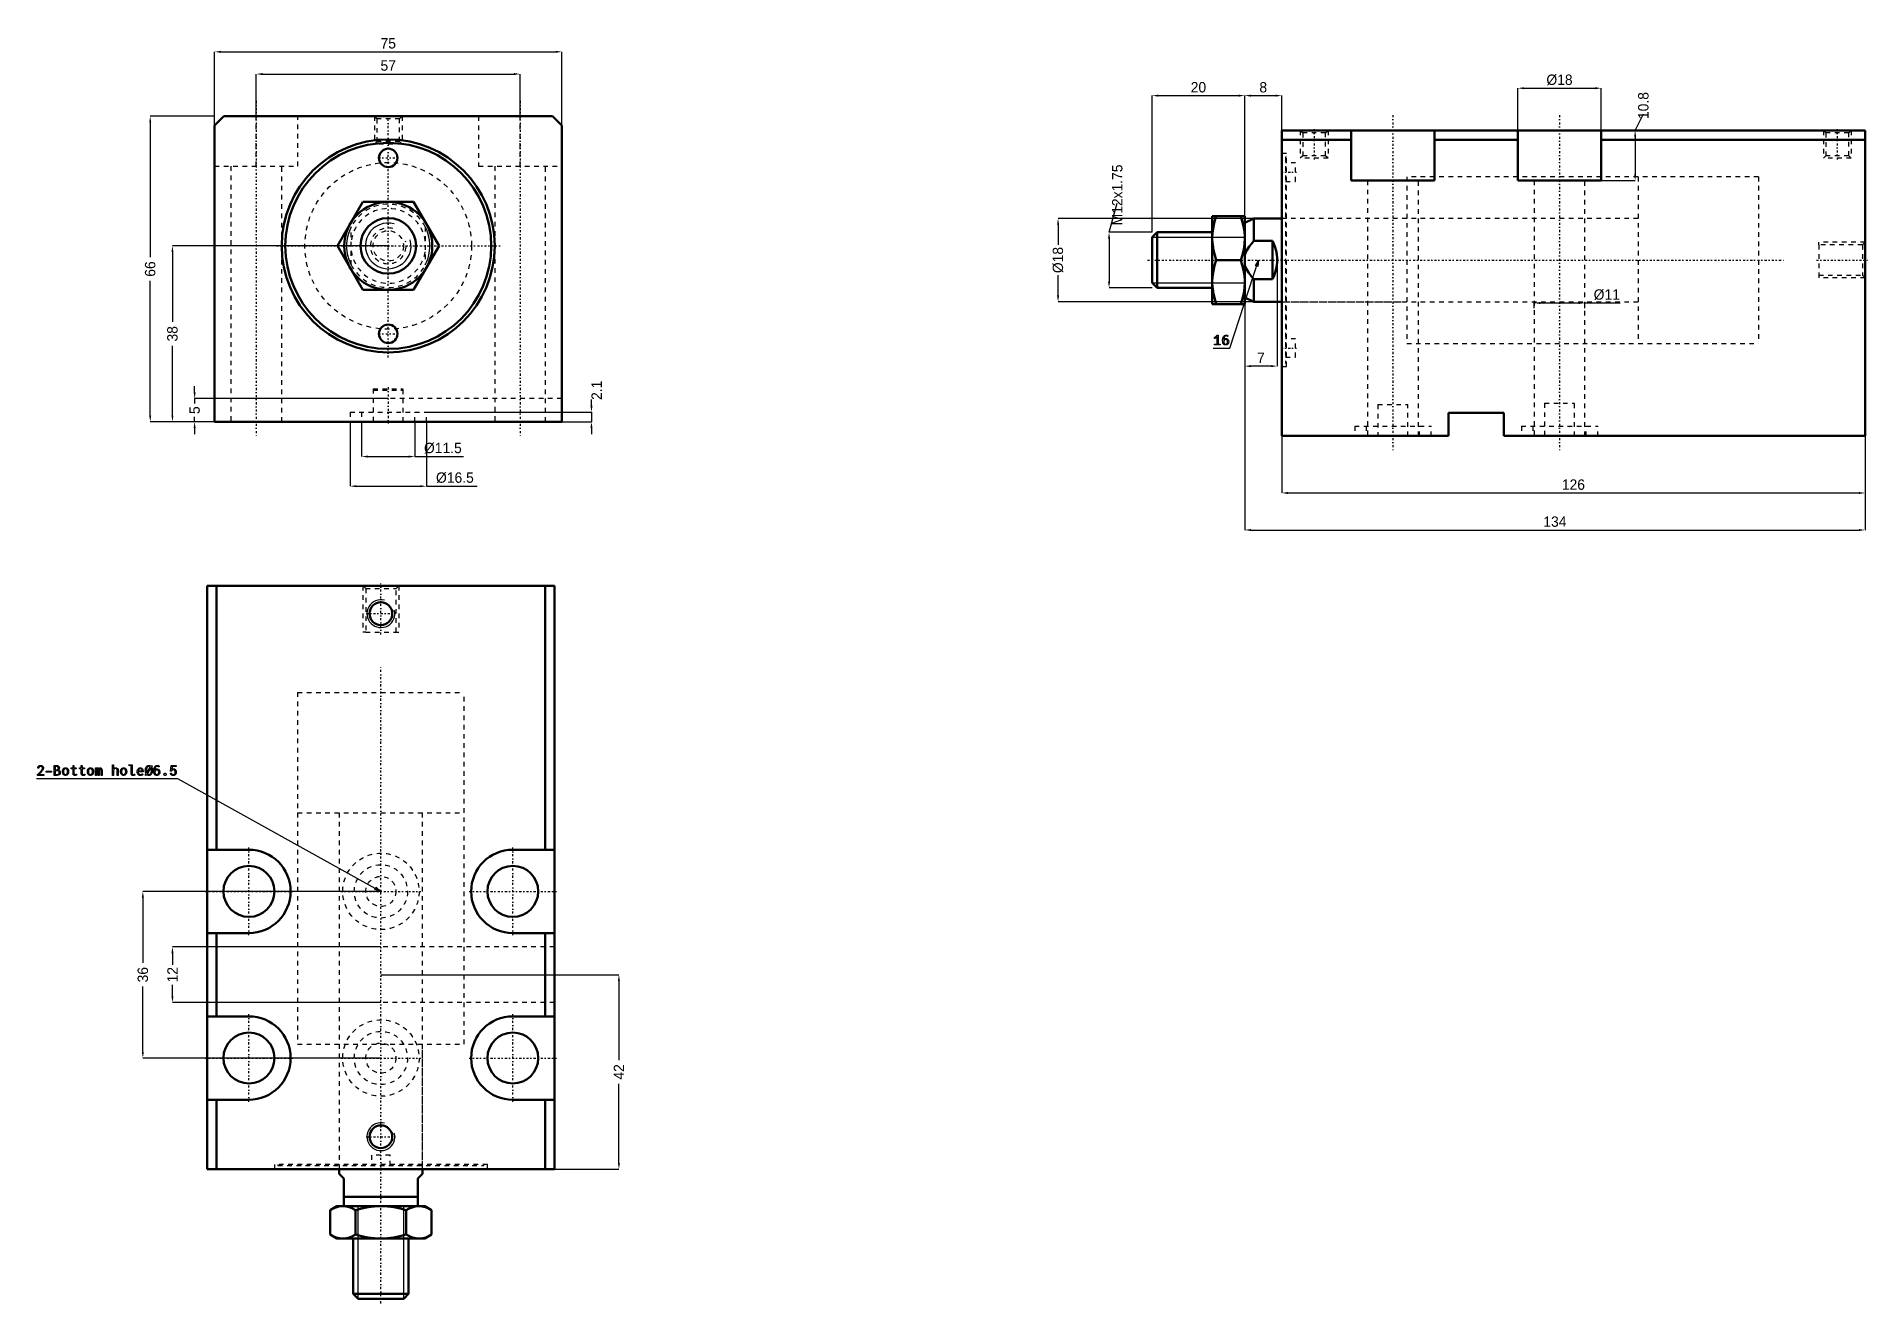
# Model space of a CAD drawing. Header units: millimetres. Extents: x -76 to 320, y -228 to 45.
import ezdxf

# ---------------------------------------------------------------- set-up
doc = ezdxf.new("R2010")
doc.units = ezdxf.units.MM
doc.linetypes.add('Center', pattern=[1.5, 0.45, -0.5, 0.05, -0.5])
doc.linetypes.add('Dashed', pattern=[2, 1, -1])
for name, color, linetype, lineweight in [('2d ConnectionPoints', 7, 'Continuous', 50), ('AM_0', 7, 'Continuous', 50), ('AM_5', 3, 'Continuous', 25), ('AM_7', 7, 'Center', 25), ('AM_9', 6, 'Dashed', 25)]:
    doc.layers.add(name, color=color, linetype=linetype, lineweight=lineweight)
doc.dimstyles.new('ISO-25', dxfattribs={"dimtxt": 2.5, "dimasz": 2.5, "dimexe": 1.25, "dimexo": 0.625, "dimtad": 1, "dimtxsty": 'Standard', "dimcen": 2.5, "dimadec": 0, "dimazin": 0, "dimtfac": 1, "dimtmove": 0, "dimatfit": 3, "dimfxl": 0, "dimarcsym": 0})

msp = doc.modelspace()

# ---------------------------------------------------------------- blocks, each defined once
blk = doc.blocks.new('1_JECN_M20_EX_32_50ST_rod_0_in_JECN_M20_EX_32_50ST_0__0')
at = {"layer": 'AM_0'}
for p, q in [((-10.97, 0), (-5.48, 9.5)), ((-5.48, 9.5), (5.48, 9.5)), ((5.48, 9.5), (10.97, 0)), ((-5.48, -9.5), (-10.97, 0)), ((10.97, 0), (5.48, -9.5)), ((5.48, -9.5), (-5.48, -9.5))]:
    blk.add_line(p, q, dxfattribs=at)
for radius in [9.5, 6]:
    blk.add_circle((0, 0), radius, dxfattribs=at)
at = {"layer": 'AM_5'}
blk.add_arc((0, 0), 4.93, 75, 15, dxfattribs=at)
at = {"layer": 'AM_9'}
for p, q in [((-8, -4.12), (-8, 4.12)), ((8, 4.12), (8, -4.12))]:
    blk.add_line(p, q, dxfattribs=at)
for points in [[(-8, 4.12), (-8.33, 3.41), (-8.59, 2.67), (-8.79, 1.91), (-8.93, 1.14), (-8.99, 0.36), (-8.99, -0.43), (-8.92, -1.21), (-8.78, -1.98), (-8.57, -2.74), (-8.3, -3.48), (-8, -4.12)], [(8, -4.12), (8.33, -3.41), (8.59, -2.67), (8.79, -1.91), (8.93, -1.14), (8.99, -0.36), (8.99, 0.43), (8.92, 1.21), (8.78, 1.98), (8.57, 2.74), (8.3, 3.48), (8, 4.12)]]:
    blk.add_lwpolyline(points, dxfattribs=at)
for radius, start, end in [(9, 27.266, 152.734), (8.07, 7.4106, 172.5894), (8.07, 187.4106, 352.5894), (9, 207.266, 332.734)]:
    blk.add_arc((0, 0), radius, start, end, dxfattribs=at)
blk = doc.blocks.new('2_JECN_M20_EX_32_50ST__body_0_in_JECN_M20_EX_32_50ST_0__0')
at = {"layer": 'AM_0'}
for p, q in [((-35.5, 28), (-37.5, 26)), ((35.5, 28), (-35.5, 28)), ((37.5, 26), (35.5, 28)), ((-37.5, 26), (-37.5, -38)), ((37.5, -38), (37.5, 26)), ((-37.5, -38), (37.5, -38))]:
    blk.add_line(p, q, dxfattribs=at)
for centre, radius in [((0, 0), 23), ((0, 0), 22.25), ((0, 19), 2), ((0, -19), 2)]:
    blk.add_circle(centre, radius, dxfattribs=at)
at = {"layer": 'AM_5', "linetype": 'Dashed'}
for p, q in [((-3, 28), (-3, 22)), ((3, 28), (3, 22))]:
    blk.add_line(p, q, dxfattribs=at)
blk.add_arc((0, 0), 3.8615, 75, 15, dxfattribs=at)
at = {"layer": 'AM_7'}
for p, q in [((-28.5, 31.3), (-28.5, -41.3)), ((0, -24.15), (0, 28.3)), ((28.5, 31.3), (28.5, -41.3)), ((-2.1, 19), (2.1, 19)), ((-24.15, 0), (24.15, 0)), ((-2.1, -19), (2.1, -19)), ((0, -30.545), (0, -38.355))]:
    blk.add_line(p, q, dxfattribs=at)
at = {"layer": 'AM_9'}
for p, q in [((-28.5, 17.2), (-28.5, 28)), ((-19.5, 17.2), (-19.5, 28)), ((-3, 28), (-2.4585, 27.4585)), ((2.4585, 27.4585), (3, 28)), ((19.5, 28), (19.5, 17.2)), ((28.5, 17.2), (28.5, 28)), ((-2.4585, 27.4585), (-2.4585, 22.5415)), ((2.4585, 27.4585), (-2.4585, 27.4585)), ((2.4585, 22.5415), (2.4585, 27.4585)), ((-2.4585, 22.5415), (-3, 22)), ((3, 22), (-3, 22)), ((2.4585, 22.5415), (-2.4585, 22.5415)), ((3, 22), (2.4585, 22.5415)), ((-37.5, 17.2), (-19.5, 17.2)), ((-34, 17.2), (-34, -38)), ((-23, -38), (-23, 17.2)), ((19.5, 17.2), (37.5, 17.2)), ((23, 17.2), (23, -38)), ((34, -38), (34, 17.2)), ((-3.25, -30.9), (3.25, -30.9)), ((-3.25, -30.9), (-3.25, -38)), ((-3.25, -31.2), (3.25, -31.2)), ((3.25, -38), (3.25, -30.9)), ((37.5, -33), (-37.5, -33)), ((-8.25, -35.9), (8.25, -35.9)), ((-8.25, -35.9), (-8.25, -38)), ((-5.75, -35.9), (-5.75, -38)), ((5.75, -38), (5.75, -35.9)), ((8.25, -38), (8.25, -35.9))]:
    blk.add_line(p, q, dxfattribs=at)
for radius in [18, 3.2805]:
    blk.add_circle((0, 0), radius, dxfattribs=at)
blk = doc.blocks.new('*D3')
at = {"layer": 'AM_5', "color": 0, "lineweight": -2}
for p, q in [((-28.5, 28), (-28.5, 37.12)), ((-27.16, 37.12), (27.16, 37.12)), ((28.5, 28), (28.5, 37.12))]:
    blk.add_line(p, q, dxfattribs=at)
at = {"layer": 'AM_5', "color": 0}
for points in [[(-27.16, 37.34), (-27.16, 36.9), (-28.5, 37.12)], [(27.16, 36.9), (27.16, 37.34), (28.5, 37.12)]]:
    blk.add_solid(points, dxfattribs=at)
at = {"layer": 'Defpoints', "color": 0}
for p in [(28.5, 37.12), (-28.5, 28), (28.5, 28)]:
    blk.add_point(p, dxfattribs=at)
at = {"layer": 'AM_5', "color": 0, "insert": (0, 38.94), "char_height": 2.24, "attachment_point": 5}
blk.add_mtext('57', dxfattribs=at)
blk = doc.blocks.new('*D4')
at = {"layer": 'AM_5', "color": 0, "lineweight": -2}
for p, q in [((-37.5, 28), (-51.42, 28)), ((-51.42, 26.66), (-51.42, -2.44)), ((-51.42, -36.66), (-51.42, -7.56)), ((-37.5, -38), (-51.42, -38))]:
    blk.add_line(p, q, dxfattribs=at)
at = {"layer": 'AM_5', "color": 0}
for points in [[(-51.2, 26.66), (-51.64, 26.66), (-51.42, 28)], [(-51.64, -36.66), (-51.2, -36.66), (-51.42, -38)]]:
    blk.add_solid(points, dxfattribs=at)
at = {"layer": 'Defpoints', "color": 0}
for p in [(-37.5, 28), (-51.42, -38), (-37.5, -38)]:
    blk.add_point(p, dxfattribs=at)
at = {"layer": 'AM_5', "color": 0, "insert": (-51.42, -5), "char_height": 2.24, "attachment_point": 5, "rotation": 90}
blk.add_mtext('66', dxfattribs=at)
blk = doc.blocks.new('*D5')
at = {"layer": 'AM_5', "color": 0, "lineweight": -2}
for p, q in [((0, 0), (-46.62, 0)), ((-46.62, -1.34), (-46.62, -16.44)), ((-46.62, -36.66), (-46.62, -21.56)), ((-37.5, -38), (-46.62, -38))]:
    blk.add_line(p, q, dxfattribs=at)
at = {"layer": 'AM_5', "color": 0}
for points in [[(-46.4, -1.34), (-46.84, -1.34), (-46.62, 0)], [(-46.84, -36.66), (-46.4, -36.66), (-46.62, -38)]]:
    blk.add_solid(points, dxfattribs=at)
at = {"layer": 'Defpoints', "color": 0}
for p in [(0, 0), (-46.62, -38), (-37.5, -38)]:
    blk.add_point(p, dxfattribs=at)
at = {"layer": 'AM_5', "color": 0, "insert": (-46.62, -19), "char_height": 2.24, "attachment_point": 5, "rotation": 90}
blk.add_mtext('38', dxfattribs=at)
blk = doc.blocks.new('*D6')
at = {"layer": 'AM_5', "color": 0, "lineweight": -2}
for p, q in [((-41.82, -31.66), (-41.82, -30.31)), ((0, -33), (-41.82, -33)), ((-41.82, -33), (-41.82, -34.06)), ((-41.82, -38), (-41.82, -36.94)), ((-37.5, -38), (-41.82, -38)), ((-41.82, -39.34), (-41.82, -40.69))]:
    blk.add_line(p, q, dxfattribs=at)
at = {"layer": 'AM_5', "color": 0}
for points in [[(-42.04, -31.66), (-41.6, -31.66), (-41.82, -33)], [(-41.6, -39.34), (-42.04, -39.34), (-41.82, -38)]]:
    blk.add_solid(points, dxfattribs=at)
at = {"layer": 'Defpoints', "color": 0}
for p in [(-41.82, -33), (0, -33), (-37.5, -38)]:
    blk.add_point(p, dxfattribs=at)
at = {"layer": 'AM_5', "color": 0, "insert": (-41.82, -35.5), "char_height": 2.24, "attachment_point": 5, "rotation": 90}
blk.add_mtext('5', dxfattribs=at)
blk = doc.blocks.new('*D7')
at = {"layer": 'AM_5', "color": 0, "lineweight": -2}
for p, q in [((43.9, -34.556), (43.9, -33.212)), ((8.25, -35.9), (43.9, -35.9)), ((37.5, -38), (43.9, -38)), ((43.9, -35.9), (43.9, -38)), ((43.9, -39.344), (43.9, -40.688))]:
    blk.add_line(p, q, dxfattribs=at)
at = {"layer": 'AM_5', "color": 0}
for points in [[(43.676, -34.556), (44.124, -34.556), (43.9, -35.9)], [(44.124, -39.344), (43.676, -39.344), (43.9, -38)]]:
    blk.add_solid(points, dxfattribs=at)
at = {"layer": 'Defpoints', "color": 0}
for p in [(8.25, -35.9), (37.5, -38), (43.9, -38)]:
    blk.add_point(p, dxfattribs=at)
at = {"layer": 'AM_5', "color": 0, "insert": (45.02, -31.196), "char_height": 2.24, "attachment_point": 5, "rotation": 90}
blk.add_mtext('2.1', dxfattribs=at)
blk = doc.blocks.new('*D8')
at = {"layer": 'AM_5', "color": 0, "lineweight": -2}
for p, q in [((-5.75, -38), (-5.75, -45.52)), ((5.75, -38), (5.75, -45.52)), ((-4.41, -45.52), (4.41, -45.52)), ((5.75, -45.52), (16.23, -45.52))]:
    blk.add_line(p, q, dxfattribs=at)
at = {"layer": 'AM_5', "color": 0}
for points in [[(-4.41, -45.3), (-4.41, -45.74), (-5.75, -45.52)], [(4.41, -45.74), (4.41, -45.3), (5.75, -45.52)]]:
    blk.add_solid(points, dxfattribs=at)
at = {"layer": 'Defpoints', "color": 0}
for p in [(-5.75, -38), (5.75, -38), (5.75, -45.52)]:
    blk.add_point(p, dxfattribs=at)
at = {"layer": 'AM_5', "color": 0, "insert": (11.8, -43.7), "char_height": 2.24, "attachment_point": 5}
blk.add_mtext('Ø11.5', dxfattribs=at)
blk = doc.blocks.new('*D9')
at = {"layer": 'AM_5', "color": 0, "lineweight": -2}
for p, q in [((-8.25, -38), (-8.25, -51.92)), ((8.25, -38), (8.25, -51.92)), ((-6.91, -51.92), (6.91, -51.92)), ((8.25, -51.92), (19.2, -51.92))]:
    blk.add_line(p, q, dxfattribs=at)
at = {"layer": 'AM_5', "color": 0}
for points in [[(-6.91, -51.7), (-6.91, -52.14), (-8.25, -51.92)], [(6.91, -52.14), (6.91, -51.7), (8.25, -51.92)]]:
    blk.add_solid(points, dxfattribs=at)
at = {"layer": 'Defpoints', "color": 0}
for p in [(-8.25, -38), (8.25, -38), (8.25, -51.92)]:
    blk.add_point(p, dxfattribs=at)
at = {"layer": 'AM_5', "color": 0, "insert": (14.4, -50.1), "char_height": 2.24, "attachment_point": 5}
blk.add_mtext('Ø16.5', dxfattribs=at)
blk = doc.blocks.new('*D10')
at = {"layer": 'AM_5', "color": 0, "lineweight": -2}
for p, q in [((-37.5, -38), (-37.5, 41.92)), ((-36.16, 41.92), (36.16, 41.92)), ((37.5, -38), (37.5, 41.92))]:
    blk.add_line(p, q, dxfattribs=at)
at = {"layer": 'AM_5', "color": 0}
for points in [[(-36.16, 42.14), (-36.16, 41.7), (-37.5, 41.92)], [(36.16, 41.7), (36.16, 42.14), (37.5, 41.92)]]:
    blk.add_solid(points, dxfattribs=at)
at = {"layer": 'Defpoints', "color": 0}
for p in [(37.5, 41.92), (-37.5, -38), (37.5, -38)]:
    blk.add_point(p, dxfattribs=at)
at = {"layer": 'AM_5', "color": 0, "insert": (0, 43.74), "char_height": 2.24, "attachment_point": 5}
blk.add_mtext('75', dxfattribs=at)
blk = doc.blocks.new('1_JECN_M20_EX_32_50ST_rod_0_in_JECN_M20_EX_32_50ST_0__4')
at = {"layer": 'AM_0'}
for p, q in [((-9, 0), (-9, -1)), ((9, -1), (9, 0)), ((-8, -2), (-9, -1)), ((-8, -8), (-8, -2)), ((9, -1), (8, -2)), ((8, -2), (8, -8)), ((-8, -6), (8, -6)), ((-9.5, -8), (-10.97, -8.85)), ((-10.97, -8.85), (-10.97, -14.15)), ((-9.5, -8), (9.5, -8)), ((-5.48, -8.85), (-5.48, -14.15)), ((5.48, -8.85), (5.48, -14.15)), ((10.97, -8.85), (9.5, -8)), ((10.97, -8.85), (10.97, -14.15)), ((-10.97, -14.15), (-9.5, -15)), ((-9.5, -15), (9.5, -15)), ((-6, -15), (-6, -26.93)), ((6, -26.93), (6, -15)), ((9.5, -15), (10.97, -14.15)), ((-6, -26.93), (6, -26.93)), ((-6, -26.93), (-4.93, -28)), ((4.93, -28), (6, -26.93)), ((-4.93, -28), (4.93, -28))]:
    blk.add_line(p, q, dxfattribs=at)
for points in [[(-8.23, -8), (-8.42, -8), (-9.06, -8.08), (-9.7, -8.26), (-10.34, -8.52), (-10.97, -8.85)], [(-5.48, -8.85), (-6.15, -8.5), (-6.83, -8.23), (-7.53, -8.06), (-8.23, -8)], [(0, -8), (-0.03, -8), (-1.4, -8.06), (-2.76, -8.23), (-4.13, -8.5), (-5.48, -8.85)], [(5.48, -8.85), (4.15, -8.5), (2.8, -8.23), (1.4, -8.06), (0, -8)], [(8.23, -8), (8.03, -8), (7.39, -8.08), (6.76, -8.26), (6.12, -8.52), (5.48, -8.85)], [(10.97, -8.85), (10.3, -8.5), (9.63, -8.23), (8.93, -8.06), (8.23, -8)], [(-10.97, -14.15), (-10.3, -14.5), (-9.63, -14.77), (-8.93, -14.94), (-8.23, -15)], [(-8.23, -15), (-8.03, -15), (-7.39, -14.92), (-6.76, -14.74), (-6.12, -14.48), (-5.48, -14.15)], [(-5.48, -14.15), (-4.15, -14.5), (-2.8, -14.77), (-1.4, -14.94), (0, -15)], [(0, -15), (0.03, -15), (1.4, -14.94), (2.76, -14.77), (4.13, -14.5), (5.48, -14.15)], [(5.48, -14.15), (6.15, -14.5), (6.83, -14.77), (7.53, -14.94), (8.23, -15)], [(8.23, -15), (8.42, -15), (9.06, -14.92), (9.7, -14.74), (10.34, -14.48), (10.97, -14.15)]]:
    blk.add_lwpolyline(points, dxfattribs=at)
at = {"layer": 'AM_5'}
for p, q in [((-4.93, -28), (-4.93, -8)), ((4.93, -28), (4.93, -8))]:
    blk.add_line(p, q, dxfattribs=at)
at = {"layer": 'AM_7'}
blk.add_line((0, -29), (0, 108.55), dxfattribs=at)
at = {"layer": 'AM_9'}
for p, q in [((-18, 103), (18, 103)), ((-18, 103), (-18, 77)), ((18, 77), (18, 103)), ((-18, 77), (18, 77)), ((-9, 77), (-9, 0)), ((9, 0), (9, 77))]:
    blk.add_line(p, q, dxfattribs=at)
blk = doc.blocks.new('2_JECN_M20_EX_32_50ST__body_0_in_JECN_M20_EX_32_50ST_0__4')
at = {"layer": 'AM_0'}
for p, q in [((37.5, 126), (-37.5, 126)), ((-37.5, 126), (-37.5, 0)), ((-35.5, 126), (-35.5, 69)), ((35.5, 126), (35.5, 69)), ((37.5, 126), (37.5, 0)), ((-28.5, 69), (-37.5, 69)), ((37.5, 69), (28.5, 69)), ((-37.5, 51), (-28.5, 51)), ((-35.5, 51), (-35.5, 33)), ((28.5, 51), (37.5, 51)), ((35.5, 51), (35.5, 33)), ((-28.5, 33), (-37.5, 33)), ((37.5, 33), (28.5, 33)), ((-37.5, 15), (-28.5, 15)), ((-35.5, 15), (-35.5, 0)), ((28.5, 15), (37.5, 15)), ((35.5, 15), (35.5, 0)), ((37.5, 0), (-37.5, 0))]:
    blk.add_line(p, q, dxfattribs=at)
for centre, radius in [((0, 120), 2.4585), ((-28.5, 60), 5.5), ((28.5, 60), 5.5), ((-28.5, 24), 5.5), ((28.5, 24), 5.5), ((0, 7), 2.4585)]:
    blk.add_circle(centre, radius, dxfattribs=at)
for centre, start, end in [((-28.5, 60), 270, 90), ((28.5, 60), 90, 270), ((-28.5, 24), 270, 90), ((28.5, 24), 90, 270)]:
    blk.add_arc(centre, 9, start, end, dxfattribs=at)
at = {"layer": 'AM_5', "linetype": 'Dashed'}
for p, q in [((-3.8615, 126), (-3.8615, 116)), ((3.8615, 126), (3.8615, 116)), ((-3.2805, 116), (-3.8615, 116)), ((3.2805, 116), (3.8615, 116))]:
    blk.add_line(p, q, dxfattribs=at)
at = {"layer": 'AM_5'}
for centre in [(0, 120), (0, 7)]:
    blk.add_arc(centre, 3, 75, 15, dxfattribs=at)
at = {"layer": 'AM_7'}
for p, q in [((0, 115.5), (0, 126.5)), ((-3.15, 120), (3.15, 120)), ((-28.5, 50.55), (-28.5, 69.45)), ((28.5, 50.55), (28.5, 69.45)), ((-37.95, 60), (-19.05, 60)), ((-8.6625, 60), (8.6625, 60)), ((19.05, 60), (37.95, 60)), ((-28.5, 14.55), (-28.5, 33.45)), ((28.5, 14.55), (28.5, 33.45)), ((-37.95, 24), (-19.05, 24)), ((-8.6625, 24), (8.6625, 24)), ((19.05, 24), (37.95, 24)), ((-3.15, 7), (3.15, 7))]:
    blk.add_line(p, q, dxfattribs=at)
at = {"layer": 'AM_9'}
for p, q in [((-3.8615, 126), (-3.2805, 125.419)), ((-3.2805, 125.419), (-3.2805, 116)), ((-3.2805, 125.419), (3.2805, 125.419)), ((3.2805, 125.419), (3.8615, 126)), ((3.2805, 116), (3.2805, 125.419)), ((-3.2805, 116), (3.2805, 116)), ((-18, 103), (18, 103)), ((-18, 103), (-18, 27)), ((18, 27), (18, 103)), ((37.5, 48), (-37.5, 48)), ((37.5, 36), (-37.5, 36)), ((-18, 27), (18, 27)), ((-9, 27), (-9, 0.8)), ((9, 0.8), (9, 27)), ((23, 1), (-23, 1)), ((-23, 1), (-23, 0)), ((-22.25, 1), (-22.25, 0.8)), ((-22.25, 0.8), (22.25, 0.8)), ((2, 3), (-2, 3)), ((-2, 3), (-2, 0.8)), ((2, 0.8), (2, 3)), ((22.25, 0.8), (22.25, 1)), ((23, 0), (23, 1))]:
    blk.add_line(p, q, dxfattribs=at)
for centre, radius in [((0, 60), 8.25), ((0, 60), 5.75), ((0, 60), 3.25), ((0, 24), 8.25), ((0, 24), 5.75), ((0, 24), 3.25)]:
    blk.add_circle(centre, radius, dxfattribs=at)
blk = doc.blocks.new('*D17')
at = {"layer": 'AM_5', "color": 0, "lineweight": -2}
for p, q in [((-1.59, -139.45), (-53.01, -139.45)), ((-53.01, -140.8), (-53.01, -154.91)), ((-53.01, -174.11), (-53.01, -159.99)), ((-1.59, -175.45), (-53.01, -175.45))]:
    blk.add_line(p, q, dxfattribs=at)
at = {"layer": 'AM_5', "color": 0}
for points in [[(-52.79, -140.8), (-53.24, -140.8), (-53.01, -139.45)], [(-53.24, -174.11), (-52.79, -174.11), (-53.01, -175.45)]]:
    blk.add_solid(points, dxfattribs=at)
at = {"layer": 'Defpoints', "color": 0}
for p in [(-1.59, -139.45), (-53.01, -175.45), (-1.59, -175.45)]:
    blk.add_point(p, dxfattribs=at)
at = {"layer": 'AM_5', "color": 0, "insert": (-53.01, -157.45), "char_height": 2.24, "attachment_point": 5, "rotation": 90}
blk.add_mtext('36', dxfattribs=at)
blk = doc.blocks.new('*D18')
at = {"layer": 'AM_5', "color": 0, "lineweight": -2}
for p, q in [((-1.59, -157.45), (49.83, -157.45)), ((49.83, -158.8), (49.83, -175.91)), ((49.83, -198.11), (49.83, -180.99)), ((35.91, -199.45), (49.83, -199.45))]:
    blk.add_line(p, q, dxfattribs=at)
at = {"layer": 'AM_5', "color": 0}
for points in [[(50.05, -158.8), (49.6, -158.8), (49.83, -157.45)], [(49.6, -198.11), (50.05, -198.11), (49.83, -199.45)]]:
    blk.add_solid(points, dxfattribs=at)
at = {"layer": 'Defpoints', "color": 0}
for p in [(-1.59, -157.45), (49.83, -157.45), (35.91, -199.45)]:
    blk.add_point(p, dxfattribs=at)
at = {"layer": 'AM_5', "color": 0, "insert": (49.83, -178.45), "char_height": 2.24, "attachment_point": 5, "rotation": 90}
blk.add_mtext('42', dxfattribs=at)
blk = doc.blocks.new('*D19')
at = {"layer": 'AM_5', "color": 0, "lineweight": -2}
for p, q in [((-1.59, -151.45), (-46.61, -151.45)), ((-46.61, -152.8), (-46.61, -155.29)), ((-46.61, -162.11), (-46.61, -159.62)), ((-1.59, -163.45), (-46.61, -163.45))]:
    blk.add_line(p, q, dxfattribs=at)
at = {"layer": 'AM_5', "color": 0}
for points in [[(-46.39, -152.8), (-46.84, -152.8), (-46.61, -151.45)], [(-46.84, -162.11), (-46.39, -162.11), (-46.61, -163.45)]]:
    blk.add_solid(points, dxfattribs=at)
at = {"layer": 'Defpoints', "color": 0}
for p in [(-46.61, -151.45), (-1.59, -151.45), (-1.59, -163.45)]:
    blk.add_point(p, dxfattribs=at)
at = {"layer": 'AM_5', "color": 0, "insert": (-46.61, -157.45), "char_height": 2.24, "attachment_point": 5, "rotation": 90}
blk.add_mtext('12', dxfattribs=at)
blk = doc.blocks.new('1_JECN_M20_EX_32_50ST_rod_0_in_JECN_M20_EX_32_50ST_0__2')
at = {"layer": 'AM_0'}
for p, q in [((-15, 9.5), (-15, -9.5)), ((-15, 9.5), (-8, 9.5)), ((-8, 9.5), (-8, -9.5)), ((-6, 9), (-8, 8.07)), ((0, 9), (-6, 9)), ((-6, 9), (-6, 4.12)), ((-26.93, 6), (-28, 4.93)), ((-28, 4.93), (-28, -4.93)), ((-15, 6), (-26.93, 6)), ((-26.93, 6), (-26.93, -6)), ((-2, 4.12), (-6, 4.12)), ((-2, 4.12), (-2, -4.12)), ((-8.85, 0), (-14.15, 0)), ((-28, -4.93), (-26.93, -6)), ((-26.93, -6), (-15, -6)), ((-6, -4.12), (-2, -4.12)), ((-6, -4.12), (-6, -9)), ((-8, -9.5), (-15, -9.5)), ((-8, -8.07), (-6, -9)), ((-6, -9), (0, -9))]:
    blk.add_line(p, q, dxfattribs=at)
for points in [[(-14.15, 9.5), (-14.5, 8.34), (-14.77, 7.17), (-14.94, 5.97), (-15, 4.75)], [(-8, 4.75), (-8, 5.09), (-8.08, 6.2), (-8.26, 7.3), (-8.52, 8.41), (-8.85, 9.5)], [(-15, 4.75), (-15, 4.41), (-14.92, 3.3), (-14.74, 2.2), (-14.48, 1.09), (-14.15, 0)], [(-8.85, 0), (-8.5, 1.16), (-8.23, 2.33), (-8.06, 3.53), (-8, 4.75)], [(-6, 4.12), (-6.54, 3.54), (-7.03, 2.92), (-7.49, 2.24), (-7.84, 1.5), (-8, 1.04)], [(-2, -4.12), (-1.67, -3.41), (-1.41, -2.67), (-1.21, -1.91), (-1.07, -1.14), (-1.01, -0.36), (-1.01, 0.43), (-1.08, 1.21), (-1.22, 1.98), (-1.43, 2.74), (-1.7, 3.48), (-2, 4.12)], [(-14.15, 0), (-14.5, -1.16), (-14.77, -2.33), (-14.94, -3.53), (-15, -4.75)], [(-8, -4.75), (-8, -4.41), (-8.08, -3.3), (-8.26, -2.2), (-8.52, -1.09), (-8.85, 0)], [(-8, -1.04), (-7.96, -1.18), (-7.61, -2), (-7.13, -2.79), (-6.6, -3.48), (-6, -4.12)], [(-15, -4.75), (-15, -5.09), (-14.92, -6.2), (-14.74, -7.3), (-14.48, -8.41), (-14.15, -9.5)], [(-8.85, -9.5), (-8.5, -8.34), (-8.23, -7.17), (-8.06, -5.97), (-8, -4.75)]]:
    blk.add_lwpolyline(points, dxfattribs=at)
at = {"layer": 'AM_5'}
for p, q in [((-28, 4.93), (-8, 4.93)), ((-28, -4.93), (-8, -4.93))]:
    blk.add_line(p, q, dxfattribs=at)
at = {"layer": 'AM_7'}
blk.add_line((-29, 0), (108.55, 0), dxfattribs=at)
at = {"layer": 'AM_9'}
for p, q in [((103, 18), (77, 18)), ((77, 18), (77, -18)), ((103, 18), (103, -18)), ((77, 9), (0, 9)), ((0, -9), (77, -9)), ((77, -18), (103, -18))]:
    blk.add_line(p, q, dxfattribs=at)
blk = doc.blocks.new('2_JECN_M20_EX_32_50ST__body_0_in_JECN_M20_EX_32_50ST_0__2')
at = {"layer": 'AM_0'}
for p, q in [((0, -38), (0, 28)), ((126, 28), (0, 28)), ((15, 28), (15, 17.2)), ((33, 17.2), (33, 28)), ((51, 28), (51, 17.2)), ((69, 17.2), (69, 28)), ((126, -38), (126, 28)), ((15, 26), (0, 26)), ((51, 26), (33, 26)), ((126, 26), (69, 26)), ((15, 17.2), (33, 17.2)), ((51, 17.2), (69, 17.2)), ((36, -33), (36, -38)), ((48, -33), (36, -33)), ((48, -38), (48, -33)), ((36, -38), (0, -38)), ((126, -38), (48, -38))]:
    blk.add_line(p, q, dxfattribs=at)
at = {"layer": 'AM_5', "linetype": 'Dashed'}
for p, q in [((4, 28), (4, 22)), ((10, 28), (10, 22)), ((117, 28), (117, 22)), ((123, 28), (123, 22)), ((126, 3.8615), (116, 3.8615)), ((116, 3.2805), (116, 3.8615)), ((116, -3.2805), (116, -3.8615)), ((126, -3.8615), (116, -3.8615))]:
    blk.add_line(p, q, dxfattribs=at)
at = {"layer": 'AM_7'}
for p, q in [((7, 28.3), (7, 21.7)), ((24, 31.3), (24, -41.3)), ((60, 31.3), (60, -41.3)), ((120, 28.3), (120, 21.7)), ((-0.15, 19), (3.15, 19)), ((115.5, 0), (126.5, 0)), ((-0.15, -19), (3.15, -19))]:
    blk.add_line(p, q, dxfattribs=at)
at = {"layer": 'AM_9'}
for p, q in [((4, 28), (4.5415, 27.4585)), ((9.4585, 27.4585), (10, 28)), ((117, 28), (117.5415, 27.4585)), ((122.4585, 27.4585), (123, 28)), ((4.5415, 27.4585), (4.5415, 22.5415)), ((9.4585, 27.4585), (4.5415, 27.4585)), ((9.4585, 22.5415), (9.4585, 27.4585)), ((117.5415, 27.4585), (117.5415, 22.5415)), ((122.4585, 27.4585), (117.5415, 27.4585)), ((122.4585, 22.5415), (122.4585, 27.4585)), ((1, 23), (0, 23)), ((0.8, 22.25), (0.8, -22.25)), ((1, 22.25), (0.8, 22.25)), ((3, 21), (0.8, 21)), ((1, -23), (1, 23)), ((3, 17), (3, 21)), ((4.5415, 22.5415), (4, 22)), ((10, 22), (4, 22)), ((9.4585, 22.5415), (4.5415, 22.5415)), ((10, 22), (9.4585, 22.5415)), ((117.5415, 22.5415), (117, 22)), ((123, 22), (117, 22)), ((122.4585, 22.5415), (117.5415, 22.5415)), ((123, 22), (122.4585, 22.5415)), ((0.8, 17), (3, 17)), ((18.5, 17.2), (18.5, -38)), ((103, 18), (27, 18)), ((27, 18), (27, -18)), ((29.5, -38), (29.5, 17.2)), ((54.5, 17.2), (54.5, -38)), ((65.5, -38), (65.5, 17.2)), ((103, 18), (103, -18)), ((27, 9), (0.8, 9)), ((125.419, 3.2805), (116, 3.2805)), ((116, 3.2805), (116, -3.2805)), ((126, 3.8615), (125.419, 3.2805)), ((125.419, 3.2805), (125.419, -3.2805)), ((116, -3.2805), (125.419, -3.2805)), ((125.419, -3.2805), (126, -3.8615)), ((0.8, -9), (27, -9)), ((3, -17), (0.8, -17)), ((3, -21), (3, -17)), ((27, -18), (103, -18)), ((0, -23), (1, -23)), ((0.8, -21), (3, -21)), ((0.8, -22.25), (1, -22.25)), ((20.75, -31.2), (27.25, -31.2)), ((20.75, -31.2), (20.75, -38)), ((27.25, -38), (27.25, -31.2)), ((56.75, -30.9), (63.25, -30.9)), ((56.75, -30.9), (56.75, -38)), ((63.25, -38), (63.25, -30.9)), ((15.75, -35.9), (32.25, -35.9)), ((15.75, -35.9), (15.75, -38)), ((18.25, -35.9), (18.25, -38)), ((29.75, -38), (29.75, -35.9)), ((32.25, -38), (32.25, -35.9)), ((51.75, -35.9), (68.25, -35.9)), ((51.75, -35.9), (51.75, -38)), ((54.25, -35.9), (54.25, -38)), ((65.75, -38), (65.75, -35.9)), ((68.25, -38), (68.25, -35.9))]:
    blk.add_line(p, q, dxfattribs=at)
blk = doc.blocks.new('*D33')
at = {"layer": 'AM_5', "color": 0, "lineweight": -2}
for p, q in [((193.01, 5.94), (144.69, 5.94)), ((144.69, 4.59), (144.69, 0.22)), ((144.69, -10.72), (144.69, -6.35)), ((193.01, -12.06), (144.69, -12.06))]:
    blk.add_line(p, q, dxfattribs=at)
at = {"layer": 'AM_5', "color": 0}
for points in [[(144.92, 4.59), (144.47, 4.59), (144.69, 5.94)], [(144.47, -10.72), (144.92, -10.72), (144.69, -12.06)]]:
    blk.add_solid(points, dxfattribs=at)
at = {"layer": 'Defpoints', "color": 0}
for p in [(193.01, 5.94), (144.69, -12.06), (193.01, -12.06)]:
    blk.add_point(p, dxfattribs=at)
at = {"layer": 'AM_5', "color": 0, "insert": (144.69, -3.06), "char_height": 2.24, "attachment_point": 5, "rotation": 90}
blk.add_mtext('Ø18', dxfattribs=at)
blk = doc.blocks.new('*D34')
at = {"layer": 'AM_5', "color": 0, "lineweight": -2}
for p, q in [((155.7, 2.94), (157.49, 9.21)), ((165.01, 2.94), (155.7, 2.94)), ((155.7, 1.59), (155.7, -7.72)), ((165.01, -9.06), (155.7, -9.06))]:
    blk.add_line(p, q, dxfattribs=at)
at = {"layer": 'AM_5', "color": 0}
for points in [[(155.93, 1.59), (155.48, 1.59), (155.7, 2.94)], [(155.48, -7.72), (155.93, -7.72), (155.7, -9.06)]]:
    blk.add_solid(points, dxfattribs=at)
at = {"layer": 'Defpoints', "color": 0}
for p in [(165.01, 2.94), (155.7, -9.06), (165.01, -9.06)]:
    blk.add_point(p, dxfattribs=at)
at = {"layer": 'AM_5', "color": 0, "insert": (157.49, 11), "char_height": 2.24, "attachment_point": 5, "rotation": 90}
blk.add_mtext('M12x1.75', dxfattribs=at)
blk = doc.blocks.new('*D35')
at = {"layer": 'AM_5', "color": 0, "lineweight": -2}
for p, q in [((192.01, -3.06), (192.01, -25.98)), ((185.01, -12.06), (185.01, -25.98)), ((190.67, -25.98), (186.36, -25.98))]:
    blk.add_line(p, q, dxfattribs=at)
at = {"layer": 'AM_5', "color": 0}
for points in [[(186.36, -25.76), (186.36, -26.21), (185.01, -25.98)], [(190.67, -26.21), (190.67, -25.76), (192.01, -25.98)]]:
    blk.add_solid(points, dxfattribs=at)
at = {"layer": 'Defpoints', "color": 0}
for p in [(192.01, -3.06), (185.01, -12.06), (185.01, -25.98)]:
    blk.add_point(p, dxfattribs=at)
at = {"layer": 'AM_5', "color": 0, "insert": (188.51, -24.19), "char_height": 2.24, "attachment_point": 5}
blk.add_mtext('7', dxfattribs=at)
blk = doc.blocks.new('*D36')
at = {"layer": 'AM_5', "color": 0, "lineweight": -2}
for p, q in [((165.01, 2.94), (165.01, 32.46)), ((166.36, 32.46), (183.67, 32.46)), ((185.01, 5.94), (185.01, 32.46))]:
    blk.add_line(p, q, dxfattribs=at)
at = {"layer": 'AM_5', "color": 0}
for points in [[(166.36, 32.68), (166.36, 32.23), (165.01, 32.46)], [(183.67, 32.23), (183.67, 32.68), (185.01, 32.46)]]:
    blk.add_solid(points, dxfattribs=at)
at = {"layer": 'Defpoints', "color": 0}
for p in [(185.01, 32.46), (185.01, 5.94), (165.01, 2.94)]:
    blk.add_point(p, dxfattribs=at)
at = {"layer": 'AM_5', "color": 0, "insert": (175.01, 34.25), "char_height": 2.24, "attachment_point": 5}
blk.add_mtext('20', dxfattribs=at)
blk = doc.blocks.new('*D37')
at = {"layer": 'AM_5', "color": 0, "lineweight": -2}
for p, q in [((185.01, 5.94), (185.01, 32.46)), ((186.36, 32.46), (191.67, 32.46)), ((193.01, 5.94), (193.01, 32.46))]:
    blk.add_line(p, q, dxfattribs=at)
at = {"layer": 'AM_5', "color": 0}
for points in [[(186.36, 32.68), (186.36, 32.23), (185.01, 32.46)], [(191.67, 32.23), (191.67, 32.68), (193.01, 32.46)]]:
    blk.add_solid(points, dxfattribs=at)
at = {"layer": 'Defpoints', "color": 0}
for p in [(193.01, 32.46), (185.01, 5.94), (193.01, 5.94)]:
    blk.add_point(p, dxfattribs=at)
at = {"layer": 'AM_5', "color": 0, "insert": (189.01, 34.25), "char_height": 2.24, "attachment_point": 5}
blk.add_mtext('8', dxfattribs=at)
blk = doc.blocks.new('*D38')
at = {"layer": 'AM_5', "color": 0, "lineweight": -2}
for p, q in [((319.01, -36.06), (319.01, -53.38)), ((193.01, -41.06), (193.01, -53.38)), ((194.36, -53.38), (317.67, -53.38))]:
    blk.add_line(p, q, dxfattribs=at)
at = {"layer": 'AM_5', "color": 0}
for points in [[(194.36, -53.16), (194.36, -53.61), (193.01, -53.38)], [(317.67, -53.61), (317.67, -53.16), (319.01, -53.38)]]:
    blk.add_solid(points, dxfattribs=at)
at = {"layer": 'Defpoints', "color": 0}
for p in [(319.01, -36.06), (193.01, -41.06), (319.01, -53.38)]:
    blk.add_point(p, dxfattribs=at)
at = {"layer": 'AM_5', "color": 0, "insert": (256.01, -51.59), "char_height": 2.24, "attachment_point": 5}
blk.add_mtext('126', dxfattribs=at)
blk = doc.blocks.new('*D39')
at = {"layer": 'AM_5', "color": 0, "lineweight": -2}
for p, q in [((185.01, -12.06), (185.01, -61.38)), ((319.01, -36.06), (319.01, -61.38)), ((186.36, -61.38), (317.67, -61.38))]:
    blk.add_line(p, q, dxfattribs=at)
at = {"layer": 'AM_5', "color": 0}
for points in [[(186.36, -61.16), (186.36, -61.61), (185.01, -61.38)], [(317.67, -61.61), (317.67, -61.16), (319.01, -61.38)]]:
    blk.add_solid(points, dxfattribs=at)
at = {"layer": 'Defpoints', "color": 0}
for p in [(185.01, -12.06), (319.01, -36.06), (319.01, -61.38)]:
    blk.add_point(p, dxfattribs=at)
at = {"layer": 'AM_5', "color": 0, "insert": (252.01, -59.59), "char_height": 2.24, "attachment_point": 5}
blk.add_mtext('134', dxfattribs=at)
blk = doc.blocks.new('*D40')
at = {"layer": 'AM_5', "color": 0, "lineweight": -2}
for p, q in [((244.01, 24.94), (244.01, 34.06)), ((245.36, 34.06), (260.67, 34.06)), ((262.01, 24.94), (262.01, 34.06))]:
    blk.add_line(p, q, dxfattribs=at)
at = {"layer": 'AM_5', "color": 0}
for points in [[(245.36, 34.28), (245.36, 33.83), (244.01, 34.06)], [(260.67, 33.83), (260.67, 34.28), (262.01, 34.06)]]:
    blk.add_solid(points, dxfattribs=at)
at = {"layer": 'Defpoints', "color": 0}
for p in [(262.01, 34.06), (244.01, 24.94), (262.01, 24.94)]:
    blk.add_point(p, dxfattribs=at)
at = {"layer": 'AM_5', "color": 0, "insert": (253.01, 35.85), "char_height": 2.24, "attachment_point": 5}
blk.add_mtext('Ø18', dxfattribs=at)
blk = doc.blocks.new('*D41')
at = {"layer": 'AM_5', "color": 0, "lineweight": -2}
for p, q in [((269.34, 24.94), (271.13, 28.52)), ((262.01, 24.94), (269.34, 24.94)), ((269.34, 23.59), (269.34, 15.48)), ((262.01, 14.14), (269.34, 14.14))]:
    blk.add_line(p, q, dxfattribs=at)
at = {"layer": 'AM_5', "color": 0}
for points in [[(269.57, 23.59), (269.12, 23.59), (269.34, 24.94)], [(269.12, 15.48), (269.57, 15.48), (269.34, 14.14)]]:
    blk.add_solid(points, dxfattribs=at)
at = {"layer": 'Defpoints', "color": 0}
for p in [(262.01, 24.94), (262.01, 14.14), (269.34, 14.14)]:
    blk.add_point(p, dxfattribs=at)
at = {"layer": 'AM_5', "color": 0, "insert": (271.13, 30.31), "char_height": 2.24, "attachment_point": 5, "rotation": 90}
blk.add_mtext('10.8', dxfattribs=at)
blk = doc.blocks.new('*D42')
at = {"layer": 'AM_5', "color": 0, "lineweight": -2}
for p, q in [((247.51, -13.46), (247.51, -12.34)), ((248.86, -12.34), (257.17, -12.34)), ((258.51, -13.46), (258.51, -12.34)), ((258.51, -12.34), (266.13, -12.34))]:
    blk.add_line(p, q, dxfattribs=at)
at = {"layer": 'AM_5', "color": 0}
for points in [[(248.86, -12.12), (248.86, -12.57), (247.51, -12.34)], [(257.17, -12.57), (257.17, -12.12), (258.51, -12.34)]]:
    blk.add_solid(points, dxfattribs=at)
at = {"layer": 'Defpoints', "color": 0}
for p in [(247.51, -13.46), (258.51, -12.34), (258.51, -13.46)]:
    blk.add_point(p, dxfattribs=at)
at = {"layer": 'AM_5', "color": 0, "insert": (263.22, -10.55), "char_height": 2.24, "attachment_point": 5}
blk.add_mtext('Ø11', dxfattribs=at)

# ---------------------------------------------------------------- dimensions: what is measured, and where the dimension line sits
at = {"layer": 'AM_5'}
for base, p1, p2, text, picture, middle in [((37.5, 41.92), (-37.5, -38), (37.5, -38), '75', '*D10', (0, 41.92)), ((28.5, 37.12), (-28.5, 28), (28.5, 28), '57', '*D3', (0, 37.12)), ((185.013, 32.455), (165.013, 2.935), (185.013, 5.935), '20', '*D36', (175.013, 32.455)), ((193.013, 32.455), (185.013, 5.935), (193.013, 5.935), '8', '*D37', (189.013, 32.455)), ((262.013, 34.055), (244.013, 24.935), (262.013, 24.935), 'Ø18', '*D40', (253.013, 34.055)), ((185.013, -25.985), (192.013, -3.065), (185.013, -12.065), '7', '*D35', (188.513, -25.985)), ((258.513, -12.345), (247.513, -13.465), (258.513, -13.465), 'Ø11', '*D42', (263.217, -12.345)), ((319.013, -61.385), (185.013, -12.065), (319.013, -36.065), '134', '*D39', (252.013, -61.385)), ((8.25, -51.92), (-8.25, -38), (8.25, -38), 'Ø16.5', '*D9', (14.398, -51.92)), ((5.75, -45.52), (-5.75, -38), (5.75, -38), 'Ø11.5', '*D8', (11.798, -45.52)), ((319.013, -53.385), (193.013, -41.065), (319.013, -36.065), '126', '*D38', (256.013, -53.385))]:
    dim = msp.add_linear_dim(base=base, p1=p1, p2=p2, text=text, dimstyle='ISO-25', override={"dimtxt": 2.24, "dimasz": 1.344, "dimexe": 0, "dimexo": 0, "dimgap": 0.672}, dxfattribs=at)
    dim.commit()
    dim.dimension.update_dxf_attribs({"geometry": picture, "text_midpoint": middle, "dimtype": 160})
for base, p1, p2, text, picture, middle in [((269.341, 14.135), (262.013, 24.935), (262.013, 14.135), '10.8', '*D41', (271.133, 30.311)), ((-51.42, -38), (-37.5, 28), (-37.5, -38), '66', '*D4', (-51.42, -5)), ((155.701, -9.065), (165.013, 2.935), (165.013, -9.065), 'M12x1.75', '*D34', (157.493, 10.999)), ((144.693, -12.065), (193.013, 5.935), (193.013, -12.065), 'Ø18', '*D33', (144.693, -3.065)), ((-46.62, -38), (0, 0), (-37.5, -38), '38', '*D5', (-46.62, -19)), ((-41.82, -33), (-37.5, -38), (0, -33), '5', '*D6', (-41.82, -35.5)), ((43.9, -38), (8.25, -35.9), (37.5, -38), '2.1', '*D7', (45.02, -31.196)), ((-53.014, -175.452), (-1.594, -139.452), (-1.594, -175.452), '36', '*D17', (-53.014, -157.452)), ((-46.614, -151.452), (-1.594, -163.452), (-1.594, -151.452), '12', '*D19', (-46.614, -157.452)), ((49.826, -157.452), (35.906, -199.452), (-1.594, -157.452), '42', '*D18', (49.826, -178.452))]:
    dim = msp.add_linear_dim(base=base, p1=p1, p2=p2, angle=90, text=text, dimstyle='ISO-25', override={"dimtxt": 2.24, "dimasz": 1.344, "dimexe": 0, "dimexo": 0, "dimgap": 0.672}, dxfattribs=at)
    dim.commit()
    dim.dimension.update_dxf_attribs({"geometry": picture, "text_midpoint": middle, "dimtype": 160, "text_rotation": 90})

# ---------------------------------------------------------------- linework, layer by layer
at = {"layer": '2d ConnectionPoints'}
for p in [(0, 0), (0, 0), (193.013, -3.065), (193.013, -3.065), (-1.594, -199.452), (-1.594, -199.452)]:
    msp.add_point(p, dxfattribs=at)
at = {"layer": 'AM_5'}
for p, q in [((181.813, -22.065), (188.013, -3.065)), ((178.229, -22.065), (181.813, -22.065)), ((-75.958, -115.052), (-45.494, -115.052)), ((-45.494, -115.052), (-1.594, -139.452))]:
    msp.add_line(p, q, dxfattribs=at)
for points in [[(188.013, -3.065), (187.852, -4.426), (187.341, -4.259), (188.013, -3.065)], [(178.501, -21.206), (179.037, -21.206), (179.037, -19.631), (179.037, -19.631), (179.008, -19.66), (178.96, -19.705), (178.96, -19.705), (178.904, -19.752), (178.864, -19.785), (178.864, -19.785), (178.822, -19.818), (178.758, -19.864), (178.758, -19.864), (178.694, -19.907), (178.651, -19.934), (178.651, -19.934), (178.61, -19.958), (178.551, -19.988), (178.551, -19.988), (178.499, -20.009), (178.466, -20.018), (178.466, -19.797), (178.466, -19.797), (178.506, -19.778), (178.569, -19.742), (178.569, -19.742), (178.635, -19.697), (178.681, -19.662), (178.681, -19.662), (178.728, -19.625), (178.795, -19.567), (178.795, -19.567), (178.86, -19.506), (178.902, -19.465), (178.902, -19.465), (178.942, -19.424), (178.995, -19.367), (178.995, -19.367), (179.04, -19.314), (179.066, -19.281), (179.253, -19.281), (179.253, -21.206), (179.739, -21.206), (179.739, -21.393), (178.501, -21.393), (178.501, -21.206)], [(180.902, -21.41), (180.902, -21.41), (180.803, -21.406), (180.672, -21.382), (180.672, -21.382), (180.561, -21.337), (180.498, -21.296), (180.498, -21.296), (180.443, -21.247), (180.374, -21.161), (180.374, -21.161), (180.321, -21.06), (180.295, -20.984), (180.295, -20.984), (180.274, -20.902), (180.252, -20.766), (180.252, -20.766), (180.24, -20.616), (180.238, -20.507), (180.238, -20.507), (180.245, -20.284), (180.282, -19.988), (180.282, -19.988), (180.35, -19.736), (180.414, -19.593), (180.414, -19.593), (180.492, -19.473), (180.639, -19.344), (180.639, -19.344), (180.823, -19.274), (180.966, -19.261), (180.966, -19.261), (181.035, -19.263), (181.129, -19.274), (181.129, -19.274), (181.212, -19.294), (181.262, -19.312), (181.262, -19.312), (181.308, -19.334), (181.372, -19.371), (181.372, -19.371), (181.431, -19.415), (181.467, -19.447), (181.307, -19.578), (181.307, -19.578), (181.286, -19.554), (181.249, -19.522), (181.249, -19.522), (181.205, -19.495), (181.172, -19.479), (181.172, -19.479), (181.136, -19.465), (181.077, -19.451), (181.077, -19.451), (181.013, -19.443), (180.966, -19.442), (180.966, -19.442), (180.893, -19.447), (180.795, -19.477), (180.795, -19.477), (180.712, -19.533), (180.665, -19.584), (180.665, -19.584), (180.625, -19.643), (180.574, -19.739), (180.574, -19.739), (180.535, -19.843), (180.516, -19.917), (180.516, -19.917), (180.501, -19.995), (180.482, -20.117), (180.482, -20.117), (180.467, -20.246), (180.459, -20.336), (180.459, -20.336), (180.492, -20.273), (180.547, -20.191), (180.547, -20.191), (180.609, -20.123), (180.655, -20.086), (180.655, -20.086), (180.704, -20.055), (180.784, -20.022), (180.784, -20.022), (180.87, -20.004), (180.931, -20.001), (180.931, -20.001), (181.003, -20.005), (181.105, -20.026), (181.105, -20.026), (181.199, -20.065), (181.257, -20.102), (181.257, -20.102), (181.311, -20.145), (181.382, -20.22), (181.382, -20.22), (181.442, -20.306), (181.475, -20.371), (181.475, -20.371), (181.503, -20.438), (181.532, -20.544), (181.532, -20.544), (181.548, -20.653), (181.551, -20.729), (181.551, -20.729), (181.548, -20.807), (181.53, -20.918), (181.53, -20.918), (181.498, -21.021), (181.468, -21.085), (181.468, -21.085), (181.432, -21.144), (181.368, -21.222), (181.368, -21.222), (181.292, -21.288), (181.235, -21.325), (181.235, -21.325), (181.175, -21.356), (181.078, -21.389), (181.078, -21.389), (180.975, -21.407), (180.902, -21.41)], [(180.905, -21.227), (180.905, -21.227), (180.957, -21.224), (181.03, -21.211), (181.03, -21.211), (181.095, -21.186), (181.134, -21.163), (181.134, -21.163), (181.17, -21.135), (181.217, -21.086), (181.217, -21.086), (181.255, -21.028), (181.276, -20.984), (181.276, -20.984), (181.294, -20.937), (181.312, -20.861), (181.312, -20.861), (181.322, -20.779), (181.324, -20.72), (181.324, -20.72), (181.322, -20.665), (181.313, -20.587), (181.313, -20.587), (181.295, -20.514), (181.279, -20.468), (181.279, -20.468), (181.259, -20.425), (181.223, -20.368), (181.223, -20.368), (181.178, -20.318), (181.144, -20.29), (181.144, -20.29), (181.106, -20.267), (181.043, -20.241), (181.043, -20.241), (180.973, -20.228), (180.922, -20.225), (180.922, -20.225), (180.87, -20.228), (180.796, -20.242), (180.796, -20.242), (180.729, -20.27), (180.687, -20.295), (180.687, -20.295), (180.649, -20.325), (180.599, -20.377), (180.599, -20.377), (180.557, -20.439), (180.534, -20.485), (180.534, -20.485), (180.514, -20.534), (180.493, -20.612), (180.493, -20.612), (180.482, -20.696), (180.48, -20.755), (180.48, -20.755), (180.482, -20.808), (180.492, -20.884), (180.492, -20.884), (180.511, -20.955), (180.529, -20.999), (180.529, -20.999), (180.551, -21.04), (180.59, -21.094), (180.59, -21.094), (180.638, -21.14), (180.674, -21.166), (180.674, -21.166), (180.714, -21.188), (180.78, -21.212), (180.78, -21.212), (180.852, -21.224), (180.905, -21.227)], [(-75.668, -114.107), (-75.668, -114.107), (-75.572, -114.019), (-75.436, -113.891), (-75.436, -113.891), (-75.308, -113.767), (-75.227, -113.687), (-75.227, -113.687), (-75.15, -113.605), (-75.039, -113.478), (-75.039, -113.478), (-74.935, -113.344), (-74.869, -113.25), (-74.869, -113.25), (-74.811, -113.157), (-74.748, -113.025), (-74.748, -113.025), (-74.714, -112.901), (-74.707, -112.822), (-74.707, -112.822), (-74.709, -112.779), (-74.72, -112.716), (-74.72, -112.716), (-74.739, -112.659), (-74.757, -112.623), (-74.757, -112.623), (-74.778, -112.59), (-74.816, -112.545), (-74.816, -112.545), (-74.86, -112.508), (-74.893, -112.488), (-74.893, -112.488), (-74.928, -112.47), (-74.985, -112.451), (-74.985, -112.451), (-75.045, -112.441), (-75.087, -112.439), (-75.087, -112.439), (-75.134, -112.441), (-75.2, -112.452), (-75.2, -112.452), (-75.262, -112.471), (-75.3, -112.489), (-75.3, -112.489), (-75.336, -112.511), (-75.383, -112.55), (-75.383, -112.55), (-75.423, -112.597), (-75.445, -112.632), (-75.445, -112.632), (-75.464, -112.671), (-75.485, -112.735), (-75.485, -112.735), (-75.496, -112.805), (-75.498, -112.854), (-75.716, -112.854), (-75.716, -112.854), (-75.713, -112.78), (-75.695, -112.676), (-75.695, -112.676), (-75.662, -112.581), (-75.632, -112.524), (-75.632, -112.524), (-75.596, -112.471), (-75.533, -112.402), (-75.533, -112.402), (-75.459, -112.345), (-75.404, -112.314), (-75.404, -112.314), (-75.345, -112.289), (-75.253, -112.261), (-75.253, -112.261), (-75.155, -112.246), (-75.087, -112.243), (-75.087, -112.243), (-75.024, -112.246), (-74.931, -112.26), (-74.931, -112.26), (-74.843, -112.286), (-74.786, -112.31), (-74.786, -112.31), (-74.732, -112.339), (-74.66, -112.393), (-74.66, -112.393), (-74.598, -112.457), (-74.562, -112.506), (-74.562, -112.506), (-74.532, -112.56), (-74.5, -112.648), (-74.5, -112.648), (-74.482, -112.744), (-74.479, -112.812), (-74.479, -112.812), (-74.484, -112.89), (-74.51, -113.009), (-74.51, -113.009), (-74.558, -113.132), (-74.602, -113.216), (-74.602, -113.216), (-74.654, -113.299), (-74.737, -113.419), (-74.737, -113.419), (-74.827, -113.534), (-74.891, -113.608), (-74.891, -113.608), (-74.961, -113.683), (-75.077, -113.804), (-75.077, -113.804), (-75.209, -113.937), (-75.304, -114.031), (-75.459, -114.182), (-74.416, -114.184), (-74.416, -114.38), (-75.745, -114.38), (-75.745, -114.176), (-75.668, -114.107)], [(-73.875, -113.443), (-72.71, -113.443), (-72.71, -113.705), (-73.875, -113.705), (-73.875, -113.443)], [(-72.16, -112.269), (-71.618, -112.269), (-71.618, -112.269), (-71.558, -112.271), (-71.471, -112.281), (-71.471, -112.281), (-71.389, -112.301), (-71.337, -112.319), (-71.337, -112.319), (-71.287, -112.341), (-71.22, -112.385), (-71.22, -112.385), (-71.161, -112.441), (-71.126, -112.485), (-71.126, -112.485), (-71.097, -112.535), (-71.065, -112.622), (-71.065, -112.622), (-71.048, -112.722), (-71.045, -112.796), (-71.045, -112.796), (-71.046, -112.849), (-71.052, -112.92), (-71.052, -112.92), (-71.063, -112.982), (-71.074, -113.018), (-71.074, -113.018), (-71.086, -113.051), (-71.109, -113.095), (-71.109, -113.095), (-71.136, -113.133), (-71.156, -113.155), (-71.156, -113.155), (-71.179, -113.176), (-71.219, -113.207), (-71.219, -113.207), (-71.266, -113.238), (-71.301, -113.259), (-71.301, -113.259), (-71.135, -113.311), (-70.956, -113.44), (-70.956, -113.44), (-70.859, -113.631), (-70.841, -113.792), (-70.841, -113.792), (-70.849, -113.916), (-70.895, -114.072), (-70.895, -114.072), (-70.978, -114.192), (-71.056, -114.251), (-71.056, -114.251), (-71.146, -114.298), (-71.296, -114.348), (-71.296, -114.348), (-71.466, -114.375), (-71.589, -114.38), (-72.16, -114.38), (-72.16, -112.269)], [(-71.723, -113.195), (-71.723, -113.195), (-71.643, -113.192), (-71.536, -113.174), (-71.536, -113.174), (-71.444, -113.142), (-71.39, -113.111), (-71.39, -113.111), (-71.346, -113.073), (-71.297, -112.995), (-71.297, -112.995), (-71.271, -112.894), (-71.266, -112.814), (-71.266, -112.814), (-71.271, -112.739), (-71.295, -112.646), (-71.295, -112.646), (-71.341, -112.575), (-71.382, -112.54), (-71.382, -112.54), (-71.432, -112.513), (-71.517, -112.483), (-71.517, -112.483), (-71.615, -112.467), (-71.688, -112.464), (-71.944, -112.464), (-71.944, -113.195), (-71.723, -113.195)], [(-71.665, -114.194), (-71.665, -114.194), (-71.595, -114.193), (-71.499, -114.188), (-71.499, -114.188), (-71.411, -114.178), (-71.358, -114.168), (-71.358, -114.168), (-71.309, -114.156), (-71.241, -114.127), (-71.241, -114.127), (-71.181, -114.087), (-71.145, -114.053), (-71.145, -114.053), (-71.114, -114.014), (-71.081, -113.942), (-71.081, -113.942), (-71.063, -113.854), (-71.059, -113.786), (-71.059, -113.786), (-71.065, -113.701), (-71.094, -113.593), (-71.094, -113.593), (-71.148, -113.509), (-71.198, -113.467), (-71.198, -113.467), (-71.257, -113.434), (-71.361, -113.399), (-71.361, -113.399), (-71.483, -113.379), (-71.575, -113.376), (-71.944, -113.376), (-71.944, -114.194), (-71.665, -114.194)], [(-69.708, -114.395), (-69.708, -114.395), (-69.786, -114.391), (-69.894, -114.369), (-69.894, -114.369), (-69.994, -114.33), (-70.056, -114.293), (-70.056, -114.293), (-70.114, -114.249), (-70.189, -114.17), (-70.189, -114.17), (-70.253, -114.075), (-70.289, -114.004), (-70.289, -114.004), (-70.318, -113.927), (-70.35, -113.801), (-70.35, -113.801), (-70.368, -113.665), (-70.371, -113.568), (-70.371, -113.568), (-70.368, -113.471), (-70.351, -113.335), (-70.351, -113.335), (-70.319, -113.21), (-70.29, -113.134), (-70.29, -113.134), (-70.255, -113.063), (-70.192, -112.97), (-70.192, -112.97), (-70.117, -112.893), (-70.059, -112.849), (-70.059, -112.849), (-69.997, -112.813), (-69.896, -112.775), (-69.896, -112.775), (-69.785, -112.754), (-69.705, -112.75), (-69.705, -112.75), (-69.627, -112.754), (-69.516, -112.775), (-69.516, -112.775), (-69.416, -112.813), (-69.354, -112.849), (-69.354, -112.849), (-69.297, -112.893), (-69.222, -112.97), (-69.222, -112.97), (-69.16, -113.063), (-69.125, -113.134), (-69.125, -113.134), (-69.097, -113.21), (-69.066, -113.335), (-69.066, -113.335), (-69.049, -113.471), (-69.046, -113.568), (-69.046, -113.568), (-69.049, -113.665), (-69.066, -113.801), (-69.066, -113.801), (-69.098, -113.927), (-69.127, -114.004), (-69.127, -114.004), (-69.163, -114.075), (-69.226, -114.17), (-69.226, -114.17), (-69.302, -114.249), (-69.359, -114.293), (-69.359, -114.293), (-69.421, -114.33), (-69.521, -114.369), (-69.521, -114.369), (-69.631, -114.391), (-69.708, -114.395)], [(-69.717, -114.211), (-69.717, -114.211), (-69.664, -114.208), (-69.589, -114.192), (-69.589, -114.192), (-69.52, -114.162), (-69.478, -114.135), (-69.478, -114.135), (-69.438, -114.102), (-69.386, -114.042), (-69.386, -114.042), (-69.343, -113.971), (-69.318, -113.917), (-69.318, -113.917), (-69.298, -113.858), (-69.276, -113.762), (-69.276, -113.762), (-69.264, -113.657), (-69.261, -113.582), (-69.261, -113.582), (-69.264, -113.505), (-69.275, -113.396), (-69.275, -113.396), (-69.297, -113.297), (-69.317, -113.237), (-69.317, -113.237), (-69.342, -113.181), (-69.385, -113.108), (-69.385, -113.108), (-69.437, -113.047), (-69.476, -113.013), (-69.476, -113.013), (-69.519, -112.985), (-69.588, -112.955), (-69.588, -112.955), (-69.663, -112.939), (-69.717, -112.936), (-69.717, -112.936), (-69.768, -112.939), (-69.84, -112.955), (-69.84, -112.955), (-69.906, -112.986), (-69.947, -113.014), (-69.947, -113.014), (-69.985, -113.048), (-70.035, -113.109), (-70.035, -113.109), (-70.077, -113.183), (-70.101, -113.239), (-70.101, -113.239), (-70.12, -113.3), (-70.142, -113.399), (-70.142, -113.399), (-70.153, -113.508), (-70.155, -113.585), (-70.155, -113.585), (-70.153, -113.66), (-70.142, -113.765), (-70.142, -113.765), (-70.12, -113.86), (-70.101, -113.919), (-70.101, -113.919), (-70.077, -113.973), (-70.035, -114.044), (-70.035, -114.044), (-69.985, -114.103), (-69.947, -114.136), (-69.947, -114.136), (-69.906, -114.163), (-69.84, -114.192), (-69.84, -114.192), (-69.768, -114.208), (-69.717, -114.211)], [(-67.697, -114.412), (-67.697, -114.412), (-67.747, -114.41), (-67.816, -114.399), (-67.816, -114.399), (-67.878, -114.377), (-67.916, -114.358), (-67.916, -114.358), (-67.95, -114.334), (-67.994, -114.293), (-67.994, -114.293), (-68.031, -114.243), (-68.05, -114.206), (-68.05, -114.206), (-68.067, -114.166), (-68.084, -114.102), (-68.084, -114.102), (-68.094, -114.033), (-68.095, -113.984), (-68.095, -112.983), (-68.497, -112.983), (-68.497, -112.779), (-68.095, -112.779), (-68.095, -112.252), (-67.886, -112.252), (-67.886, -112.779), (-67.432, -112.779), (-67.432, -112.983), (-67.886, -112.983), (-67.886, -113.911), (-67.886, -113.911), (-67.885, -113.948), (-67.881, -113.998), (-67.881, -113.998), (-67.872, -114.042), (-67.865, -114.067), (-67.865, -114.067), (-67.855, -114.09), (-67.834, -114.12), (-67.834, -114.12), (-67.805, -114.145), (-67.782, -114.159), (-67.782, -114.159), (-67.756, -114.171), (-67.708, -114.183), (-67.708, -114.183), (-67.65, -114.19), (-67.606, -114.191), (-67.606, -114.191), (-67.574, -114.189), (-67.506, -114.179), (-67.506, -114.179), (-67.413, -114.161), (-67.338, -114.144), (-67.309, -114.139), (-67.309, -114.357), (-67.309, -114.357), (-67.351, -114.366), (-67.412, -114.378), (-67.412, -114.378), (-67.471, -114.39), (-67.509, -114.396), (-67.509, -114.396), (-67.547, -114.402), (-67.604, -114.408), (-67.604, -114.408), (-67.66, -114.412), (-67.697, -114.412)], [(-65.905, -114.412), (-65.905, -114.412), (-65.955, -114.41), (-66.024, -114.399), (-66.024, -114.399), (-66.086, -114.377), (-66.124, -114.358), (-66.124, -114.358), (-66.158, -114.334), (-66.202, -114.293), (-66.202, -114.293), (-66.239, -114.243), (-66.258, -114.206), (-66.258, -114.206), (-66.275, -114.166), (-66.292, -114.102), (-66.292, -114.102), (-66.302, -114.033), (-66.303, -113.984), (-66.303, -112.983), (-66.705, -112.983), (-66.705, -112.779), (-66.303, -112.779), (-66.303, -112.252), (-66.094, -112.252), (-66.094, -112.779), (-65.64, -112.779), (-65.64, -112.983), (-66.094, -112.983), (-66.094, -113.911), (-66.094, -113.911), (-66.093, -113.948), (-66.089, -113.998), (-66.089, -113.998), (-66.08, -114.042), (-66.073, -114.067), (-66.073, -114.067), (-66.063, -114.09), (-66.042, -114.12), (-66.042, -114.12), (-66.013, -114.145), (-65.99, -114.159), (-65.99, -114.159), (-65.964, -114.171), (-65.916, -114.183), (-65.916, -114.183), (-65.858, -114.19), (-65.814, -114.191), (-65.814, -114.191), (-65.782, -114.189), (-65.714, -114.179), (-65.714, -114.179), (-65.621, -114.161), (-65.546, -114.144), (-65.517, -114.139), (-65.517, -114.357), (-65.517, -114.357), (-65.559, -114.366), (-65.62, -114.378), (-65.62, -114.378), (-65.679, -114.39), (-65.717, -114.396), (-65.717, -114.396), (-65.755, -114.402), (-65.812, -114.408), (-65.812, -114.408), (-65.868, -114.412), (-65.905, -114.412)], [(-64.332, -114.395), (-64.332, -114.395), (-64.41, -114.391), (-64.518, -114.369), (-64.518, -114.369), (-64.618, -114.33), (-64.68, -114.293), (-64.68, -114.293), (-64.738, -114.249), (-64.813, -114.17), (-64.813, -114.17), (-64.877, -114.075), (-64.913, -114.004), (-64.913, -114.004), (-64.942, -113.927), (-64.974, -113.801), (-64.974, -113.801), (-64.992, -113.665), (-64.995, -113.568), (-64.995, -113.568), (-64.992, -113.471), (-64.975, -113.335), (-64.975, -113.335), (-64.943, -113.21), (-64.914, -113.134), (-64.914, -113.134), (-64.879, -113.063), (-64.816, -112.97), (-64.816, -112.97), (-64.741, -112.893), (-64.683, -112.849), (-64.683, -112.849), (-64.621, -112.813), (-64.52, -112.775), (-64.52, -112.775), (-64.409, -112.754), (-64.329, -112.75), (-64.329, -112.75), (-64.251, -112.754), (-64.14, -112.775), (-64.14, -112.775), (-64.04, -112.813), (-63.978, -112.849), (-63.978, -112.849), (-63.921, -112.893), (-63.846, -112.97), (-63.846, -112.97), (-63.784, -113.063), (-63.749, -113.134), (-63.749, -113.134), (-63.721, -113.21), (-63.69, -113.335), (-63.69, -113.335), (-63.673, -113.471), (-63.67, -113.568), (-63.67, -113.568), (-63.673, -113.665), (-63.69, -113.801), (-63.69, -113.801), (-63.722, -113.927), (-63.751, -114.004), (-63.751, -114.004), (-63.787, -114.075), (-63.85, -114.17), (-63.85, -114.17), (-63.926, -114.249), (-63.983, -114.293), (-63.983, -114.293), (-64.045, -114.33), (-64.145, -114.369), (-64.145, -114.369), (-64.255, -114.391), (-64.332, -114.395)], [(-64.341, -114.211), (-64.341, -114.211), (-64.288, -114.208), (-64.213, -114.192), (-64.213, -114.192), (-64.144, -114.162), (-64.102, -114.135), (-64.102, -114.135), (-64.062, -114.102), (-64.01, -114.042), (-64.01, -114.042), (-63.967, -113.971), (-63.942, -113.917), (-63.942, -113.917), (-63.922, -113.858), (-63.9, -113.762), (-63.9, -113.762), (-63.888, -113.657), (-63.885, -113.582), (-63.885, -113.582), (-63.888, -113.505), (-63.899, -113.396), (-63.899, -113.396), (-63.921, -113.297), (-63.941, -113.237), (-63.941, -113.237), (-63.966, -113.181), (-64.009, -113.108), (-64.009, -113.108), (-64.061, -113.047), (-64.1, -113.013), (-64.1, -113.013), (-64.143, -112.985), (-64.212, -112.955), (-64.212, -112.955), (-64.287, -112.939), (-64.341, -112.936), (-64.341, -112.936), (-64.392, -112.939), (-64.464, -112.955), (-64.464, -112.955), (-64.53, -112.986), (-64.571, -113.014), (-64.571, -113.014), (-64.609, -113.048), (-64.659, -113.109), (-64.659, -113.109), (-64.701, -113.183), (-64.725, -113.239), (-64.725, -113.239), (-64.744, -113.3), (-64.766, -113.399), (-64.766, -113.399), (-64.777, -113.508), (-64.779, -113.585), (-64.779, -113.585), (-64.777, -113.66), (-64.766, -113.765), (-64.766, -113.765), (-64.744, -113.86), (-64.725, -113.919), (-64.725, -113.919), (-64.701, -113.973), (-64.659, -114.044), (-64.659, -114.044), (-64.609, -114.103), (-64.571, -114.136), (-64.571, -114.136), (-64.53, -114.163), (-64.464, -114.192), (-64.464, -114.192), (-64.392, -114.208), (-64.341, -114.211)], [(-63.239, -113.172), (-63.239, -113.172), (-63.239, -113.137), (-63.241, -113.082), (-63.241, -113.082), (-63.243, -113.024), (-63.244, -112.983), (-63.244, -112.983), (-63.247, -112.942), (-63.25, -112.88), (-63.25, -112.88), (-63.254, -112.819), (-63.257, -112.779), (-63.056, -112.779), (-63.038, -112.971), (-63.038, -112.971), (-63.022, -112.927), (-62.994, -112.87), (-62.994, -112.87), (-62.961, -112.826), (-62.938, -112.802), (-62.938, -112.802), (-62.912, -112.783), (-62.868, -112.763), (-62.868, -112.763), (-62.817, -112.752), (-62.779, -112.75), (-62.779, -112.75), (-62.696, -112.762), (-62.601, -112.829), (-62.601, -112.829), (-62.542, -112.953), (-62.523, -113.067), (-62.523, -113.067), (-62.511, -113.019), (-62.49, -112.955), (-62.49, -112.955), (-62.465, -112.901), (-62.445, -112.871), (-62.445, -112.871), (-62.424, -112.845), (-62.39, -112.813), (-62.39, -112.813), (-62.353, -112.789), (-62.326, -112.777), (-62.326, -112.777), (-62.299, -112.768), (-62.254, -112.759), (-62.254, -112.759), (-62.205, -112.753), (-62.171, -112.752), (-62.171, -112.752), (-62.046, -112.775), (-61.911, -112.894), (-61.911, -112.894), (-61.838, -113.116), (-61.824, -113.32), (-61.824, -114.38), (-62.04, -114.38), (-62.04, -113.347), (-62.04, -113.347), (-62.041, -113.271), (-62.052, -113.172), (-62.052, -113.172), (-62.071, -113.089), (-62.088, -113.044), (-62.088, -113.044), (-62.109, -113.006), (-62.145, -112.965), (-62.145, -112.965), (-62.186, -112.943), (-62.217, -112.939), (-62.217, -112.939), (-62.237, -112.941), (-62.267, -112.951), (-62.267, -112.951), (-62.296, -112.969), (-62.315, -112.985), (-62.315, -112.985), (-62.333, -113.006), (-62.357, -113.043), (-62.357, -113.043), (-62.378, -113.089), (-62.39, -113.124), (-62.39, -113.124), (-62.4, -113.162), (-62.411, -113.225), (-62.411, -113.225), (-62.417, -113.296), (-62.418, -113.347), (-62.418, -114.38), (-62.634, -114.38), (-62.634, -113.347), (-62.634, -113.347), (-62.635, -113.296), (-62.641, -113.225), (-62.641, -113.225), (-62.652, -113.162), (-62.662, -113.124), (-62.662, -113.124), (-62.674, -113.089), (-62.695, -113.043), (-62.695, -113.043), (-62.719, -113.006), (-62.736, -112.985), (-62.736, -112.985), (-62.755, -112.969), (-62.784, -112.951), (-62.784, -112.951), (-62.814, -112.941), (-62.835, -112.939), (-62.835, -112.939), (-62.855, -112.941), (-62.885, -112.95), (-62.885, -112.95), (-62.913, -112.968), (-62.931, -112.985), (-62.931, -112.985), (-62.947, -113.005), (-62.97, -113.042), (-62.97, -113.042), (-62.989, -113.088), (-63.001, -113.123), (-63.001, -113.123), (-63.01, -113.162), (-63.02, -113.225), (-63.02, -113.225), (-63.026, -113.296), (-63.027, -113.347), (-63.027, -114.38), (-63.239, -114.38), (-63.239, -113.172)], [(-59.581, -112.08), (-59.371, -112.08), (-59.371, -113.009), (-59.371, -113.009), (-59.335, -112.958), (-59.272, -112.891), (-59.272, -112.891), (-59.202, -112.835), (-59.15, -112.805), (-59.15, -112.805), (-59.096, -112.78), (-59.011, -112.752), (-59.011, -112.752), (-58.923, -112.738), (-58.862, -112.735), (-58.862, -112.735), (-58.671, -112.758), (-58.464, -112.878), (-58.464, -112.878), (-58.353, -113.102), (-58.332, -113.309), (-58.332, -114.38), (-58.541, -114.38), (-58.541, -113.402), (-58.541, -113.402), (-58.542, -113.344), (-58.547, -113.265), (-58.547, -113.265), (-58.556, -113.195), (-58.565, -113.153), (-58.565, -113.153), (-58.576, -113.114), (-58.602, -113.061), (-58.602, -113.061), (-58.638, -113.015), (-58.667, -112.987), (-58.667, -112.987), (-58.702, -112.963), (-58.767, -112.938), (-58.767, -112.938), (-58.845, -112.924), (-58.905, -112.921), (-58.905, -112.921), (-58.997, -112.929), (-59.116, -112.969), (-59.116, -112.969), (-59.21, -113.043), (-59.26, -113.111), (-59.26, -113.111), (-59.3, -113.193), (-59.344, -113.339), (-59.344, -113.339), (-59.367, -113.512), (-59.371, -113.644), (-59.371, -114.38), (-59.581, -114.38), (-59.581, -112.08)], [(-57.164, -114.395), (-57.164, -114.395), (-57.242, -114.391), (-57.35, -114.369), (-57.35, -114.369), (-57.45, -114.33), (-57.512, -114.293), (-57.512, -114.293), (-57.57, -114.249), (-57.645, -114.17), (-57.645, -114.17), (-57.709, -114.075), (-57.745, -114.004), (-57.745, -114.004), (-57.774, -113.927), (-57.806, -113.801), (-57.806, -113.801), (-57.824, -113.665), (-57.827, -113.568), (-57.827, -113.568), (-57.824, -113.471), (-57.807, -113.335), (-57.807, -113.335), (-57.775, -113.21), (-57.746, -113.134), (-57.746, -113.134), (-57.711, -113.063), (-57.648, -112.97), (-57.648, -112.97), (-57.573, -112.893), (-57.515, -112.849), (-57.515, -112.849), (-57.453, -112.813), (-57.352, -112.775), (-57.352, -112.775), (-57.241, -112.754), (-57.161, -112.75), (-57.161, -112.75), (-57.083, -112.754), (-56.972, -112.775), (-56.972, -112.775), (-56.872, -112.813), (-56.81, -112.849), (-56.81, -112.849), (-56.753, -112.893), (-56.678, -112.97), (-56.678, -112.97), (-56.616, -113.063), (-56.581, -113.134), (-56.581, -113.134), (-56.553, -113.21), (-56.522, -113.335), (-56.522, -113.335), (-56.505, -113.471), (-56.502, -113.568), (-56.502, -113.568), (-56.505, -113.665), (-56.522, -113.801), (-56.522, -113.801), (-56.554, -113.927), (-56.583, -114.004), (-56.583, -114.004), (-56.619, -114.075), (-56.682, -114.17), (-56.682, -114.17), (-56.758, -114.249), (-56.815, -114.293), (-56.815, -114.293), (-56.877, -114.33), (-56.977, -114.369), (-56.977, -114.369), (-57.087, -114.391), (-57.164, -114.395)], [(-57.173, -114.211), (-57.173, -114.211), (-57.12, -114.208), (-57.045, -114.192), (-57.045, -114.192), (-56.976, -114.162), (-56.934, -114.135), (-56.934, -114.135), (-56.894, -114.102), (-56.842, -114.042), (-56.842, -114.042), (-56.799, -113.971), (-56.774, -113.917), (-56.774, -113.917), (-56.754, -113.858), (-56.732, -113.762), (-56.732, -113.762), (-56.72, -113.657), (-56.717, -113.582), (-56.717, -113.582), (-56.72, -113.505), (-56.731, -113.396), (-56.731, -113.396), (-56.753, -113.297), (-56.773, -113.237), (-56.773, -113.237), (-56.798, -113.181), (-56.841, -113.108), (-56.841, -113.108), (-56.893, -113.047), (-56.932, -113.013), (-56.932, -113.013), (-56.975, -112.985), (-57.044, -112.955), (-57.044, -112.955), (-57.119, -112.939), (-57.173, -112.936), (-57.173, -112.936), (-57.224, -112.939), (-57.296, -112.955), (-57.296, -112.955), (-57.362, -112.986), (-57.403, -113.014), (-57.403, -113.014), (-57.441, -113.048), (-57.491, -113.109), (-57.491, -113.109), (-57.533, -113.183), (-57.557, -113.239), (-57.557, -113.239), (-57.576, -113.3), (-57.598, -113.399), (-57.598, -113.399), (-57.609, -113.508), (-57.611, -113.585), (-57.611, -113.585), (-57.609, -113.66), (-57.598, -113.765), (-57.598, -113.765), (-57.576, -113.86), (-57.557, -113.919), (-57.557, -113.919), (-57.533, -113.973), (-57.491, -114.044), (-57.491, -114.044), (-57.441, -114.103), (-57.403, -114.136), (-57.403, -114.136), (-57.362, -114.163), (-57.296, -114.192), (-57.296, -114.192), (-57.224, -114.208), (-57.173, -114.211)], [(-55.088, -114.42), (-55.088, -114.42), (-55.176, -114.415), (-55.288, -114.389), (-55.288, -114.389), (-55.378, -114.341), (-55.425, -114.297), (-55.425, -114.297), (-55.463, -114.242), (-55.503, -114.14), (-55.503, -114.14), (-55.525, -114.014), (-55.53, -113.917), (-55.53, -112.246), (-56.051, -112.246), (-56.051, -112.08), (-55.32, -112.08), (-55.32, -113.911), (-55.32, -113.911), (-55.317, -113.978), (-55.302, -114.061), (-55.302, -114.061), (-55.274, -114.125), (-55.248, -114.157), (-55.248, -114.157), (-55.218, -114.182), (-55.166, -114.209), (-55.166, -114.209), (-55.108, -114.223), (-55.065, -114.226), (-55.065, -114.226), (-55.032, -114.225), (-54.987, -114.218), (-54.987, -114.218), (-54.946, -114.205), (-54.921, -114.194), (-54.921, -114.194), (-54.897, -114.18), (-54.861, -114.153), (-54.861, -114.153), (-54.824, -114.12), (-54.799, -114.095), (-54.663, -114.236), (-54.663, -114.236), (-54.705, -114.273), (-54.765, -114.32), (-54.765, -114.32), (-54.823, -114.357), (-54.861, -114.377), (-54.861, -114.377), (-54.899, -114.392), (-54.964, -114.409), (-54.964, -114.409), (-55.036, -114.418), (-55.088, -114.42)], [(-53.553, -114.404), (-53.553, -114.404), (-53.616, -114.4), (-53.711, -114.382), (-53.711, -114.382), (-53.805, -114.349), (-53.867, -114.318), (-53.867, -114.318), (-53.927, -114.28), (-54.01, -114.208), (-54.01, -114.208), (-54.083, -114.116), (-54.127, -114.045), (-54.127, -114.045), (-54.165, -113.966), (-54.205, -113.832), (-54.205, -113.832), (-54.227, -113.68), (-54.231, -113.568), (-54.231, -113.568), (-54.228, -113.48), (-54.208, -113.353), (-54.208, -113.353), (-54.172, -113.234), (-54.138, -113.158), (-54.138, -113.158), (-54.098, -113.087), (-54.029, -112.992), (-54.029, -112.992), (-53.948, -112.911), (-53.888, -112.865), (-53.888, -112.865), (-53.825, -112.827), (-53.725, -112.785), (-53.725, -112.785), (-53.622, -112.763), (-53.55, -112.758), (-53.55, -112.758), (-53.479, -112.762), (-53.379, -112.784), (-53.379, -112.784), (-53.287, -112.824), (-53.229, -112.86), (-53.229, -112.86), (-53.175, -112.905), (-53.104, -112.987), (-53.104, -112.987), (-53.043, -113.086), (-53.009, -113.162), (-53.009, -113.162), (-52.98, -113.245), (-52.949, -113.381), (-52.949, -113.381), (-52.933, -113.532), (-52.93, -113.641), (-54.001, -113.641), (-54.001, -113.641), (-53.998, -113.743), (-53.975, -113.877), (-53.975, -113.877), (-53.929, -113.987), (-53.887, -114.048), (-53.887, -114.048), (-53.835, -114.099), (-53.743, -114.153), (-53.743, -114.153), (-53.633, -114.183), (-53.55, -114.188), (-53.55, -114.188), (-53.484, -114.186), (-53.395, -114.176), (-53.395, -114.176), (-53.315, -114.158), (-53.267, -114.142), (-53.267, -114.142), (-53.222, -114.122), (-53.159, -114.091), (-53.159, -114.091), (-53.1, -114.056), (-53.064, -114.031), (-52.944, -114.206), (-52.944, -114.206), (-52.988, -114.239), (-53.062, -114.284), (-53.062, -114.284), (-53.143, -114.324), (-53.201, -114.348), (-53.201, -114.348), (-53.263, -114.368), (-53.364, -114.39), (-53.364, -114.39), (-53.474, -114.401), (-53.553, -114.404)], [(-53.133, -113.44), (-53.133, -113.44), (-53.137, -113.385), (-53.15, -113.307), (-53.15, -113.307), (-53.173, -113.235), (-53.192, -113.191), (-53.192, -113.191), (-53.216, -113.15), (-53.257, -113.095), (-53.257, -113.095), (-53.305, -113.05), (-53.341, -113.024), (-53.341, -113.024), (-53.379, -113.003), (-53.441, -112.98), (-53.441, -112.98), (-53.507, -112.967), (-53.553, -112.965), (-53.553, -112.965), (-53.6, -112.967), (-53.667, -112.98), (-53.667, -112.98), (-53.73, -113.003), (-53.77, -113.024), (-53.77, -113.024), (-53.808, -113.05), (-53.859, -113.095), (-53.859, -113.095), (-53.903, -113.15), (-53.928, -113.191), (-53.928, -113.191), (-53.95, -113.235), (-53.976, -113.307), (-53.976, -113.307), (-53.992, -113.385), (-53.998, -113.44), (-53.133, -113.44)], [(-52.315, -114.034), (-52.315, -114.034), (-52.346, -113.973), (-52.386, -113.877), (-52.386, -113.877), (-52.418, -113.773), (-52.436, -113.7), (-52.436, -113.7), (-52.45, -113.624), (-52.466, -113.507), (-52.466, -113.507), (-52.474, -113.387), (-52.476, -113.304), (-52.476, -113.304), (-52.472, -113.18), (-52.453, -113.005), (-52.453, -113.005), (-52.417, -112.844), (-52.384, -112.745), (-52.384, -112.745), (-52.344, -112.653), (-52.272, -112.532), (-52.272, -112.532), (-52.184, -112.43), (-52.118, -112.372), (-52.118, -112.372), (-52.046, -112.325), (-51.927, -112.273), (-51.927, -112.273), (-51.796, -112.245), (-51.703, -112.24), (-51.703, -112.24), (-51.607, -112.246), (-51.473, -112.275), (-51.473, -112.275), (-51.351, -112.329), (-51.276, -112.38), (-51.196, -112.239), (-51.004, -112.349), (-51.119, -112.55), (-51.119, -112.55), (-51.083, -112.608), (-51.035, -112.703), (-51.035, -112.703), (-50.997, -112.808), (-50.975, -112.883), (-50.975, -112.883), (-50.958, -112.962), (-50.939, -113.085), (-50.939, -113.085), (-50.928, -113.216), (-50.926, -113.307), (-50.926, -113.307), (-50.93, -113.427), (-50.948, -113.599), (-50.948, -113.599), (-50.981, -113.761), (-51.012, -113.863), (-51.012, -113.863), (-51.049, -113.96), (-51.119, -114.089), (-51.119, -114.089), (-51.205, -114.199), (-51.271, -114.263), (-51.271, -114.263), (-51.344, -114.317), (-51.465, -114.375), (-51.465, -114.375), (-51.601, -114.406), (-51.7, -114.412), (-51.7, -114.412), (-51.809, -114.405), (-51.959, -114.365), (-51.959, -114.365), (-52.094, -114.291), (-52.174, -114.223), (-52.289, -114.421), (-52.476, -114.316), (-52.315, -114.034)], [(-52.257, -113.326), (-52.257, -113.326), (-52.254, -113.433), (-52.235, -113.586), (-52.235, -113.586), (-52.201, -113.728), (-52.17, -113.817), (-51.436, -112.549), (-51.436, -112.549), (-51.485, -112.513), (-51.562, -112.474), (-51.562, -112.474), (-51.642, -112.454), (-51.698, -112.45), (-51.698, -112.45), (-51.757, -112.454), (-51.843, -112.477), (-51.843, -112.477), (-51.924, -112.52), (-51.976, -112.56), (-51.976, -112.56), (-52.025, -112.608), (-52.091, -112.693), (-52.091, -112.693), (-52.148, -112.795), (-52.181, -112.871), (-52.181, -112.871), (-52.208, -112.953), (-52.238, -113.085), (-52.238, -113.085), (-52.254, -113.226), (-52.257, -113.326)], [(-51.71, -114.203), (-51.71, -114.203), (-51.646, -114.198), (-51.555, -114.173), (-51.555, -114.173), (-51.471, -114.127), (-51.418, -114.084), (-51.418, -114.084), (-51.369, -114.033), (-51.303, -113.944), (-51.303, -113.944), (-51.248, -113.841), (-51.217, -113.763), (-51.217, -113.763), (-51.191, -113.68), (-51.163, -113.551), (-51.163, -113.551), (-51.148, -113.414), (-51.145, -113.319), (-51.145, -113.319), (-51.146, -113.252), (-51.154, -113.155), (-51.154, -113.155), (-51.167, -113.063), (-51.18, -113.003), (-51.18, -113.003), (-51.195, -112.945), (-51.222, -112.864), (-51.222, -112.864), (-51.254, -112.789), (-51.279, -112.742), (-52.034, -114.045), (-52.034, -114.045), (-51.977, -114.102), (-51.884, -114.163), (-51.884, -114.163), (-51.782, -114.196), (-51.71, -114.203)], [(-49.989, -114.398), (-49.989, -114.398), (-50.088, -114.393), (-50.219, -114.369), (-50.219, -114.369), (-50.33, -114.325), (-50.393, -114.283), (-50.393, -114.283), (-50.448, -114.234), (-50.517, -114.148), (-50.517, -114.148), (-50.57, -114.047), (-50.596, -113.972), (-50.596, -113.972), (-50.617, -113.89), (-50.639, -113.754), (-50.639, -113.754), (-50.651, -113.604), (-50.653, -113.495), (-50.653, -113.495), (-50.646, -113.272), (-50.609, -112.975), (-50.609, -112.975), (-50.541, -112.723), (-50.478, -112.581), (-50.478, -112.581), (-50.399, -112.461), (-50.252, -112.332), (-50.252, -112.332), (-50.068, -112.262), (-49.925, -112.249), (-49.925, -112.249), (-49.856, -112.251), (-49.762, -112.261), (-49.762, -112.261), (-49.679, -112.281), (-49.629, -112.3), (-49.629, -112.3), (-49.584, -112.321), (-49.519, -112.359), (-49.519, -112.359), (-49.46, -112.403), (-49.424, -112.435), (-49.584, -112.566), (-49.584, -112.566), (-49.605, -112.542), (-49.642, -112.51), (-49.642, -112.51), (-49.686, -112.482), (-49.719, -112.466), (-49.719, -112.466), (-49.755, -112.453), (-49.814, -112.439), (-49.814, -112.439), (-49.879, -112.431), (-49.925, -112.429), (-49.925, -112.429), (-49.999, -112.435), (-50.096, -112.465), (-50.096, -112.465), (-50.179, -112.521), (-50.226, -112.572), (-50.226, -112.572), (-50.266, -112.631), (-50.317, -112.726), (-50.317, -112.726), (-50.356, -112.831), (-50.375, -112.905), (-50.375, -112.905), (-50.39, -112.982), (-50.41, -113.104), (-50.41, -113.104), (-50.424, -113.233), (-50.432, -113.323), (-50.432, -113.323), (-50.399, -113.261), (-50.344, -113.179), (-50.344, -113.179), (-50.282, -113.111), (-50.236, -113.074), (-50.236, -113.074), (-50.187, -113.043), (-50.108, -113.01), (-50.108, -113.01), (-50.021, -112.992), (-49.96, -112.988), (-49.96, -112.988), (-49.888, -112.992), (-49.786, -113.014), (-49.786, -113.014), (-49.692, -113.053), (-49.634, -113.09), (-49.634, -113.09), (-49.58, -113.133), (-49.509, -113.207), (-49.509, -113.207), (-49.449, -113.294), (-49.416, -113.358), (-49.416, -113.358), (-49.389, -113.426), (-49.359, -113.531), (-49.359, -113.531), (-49.343, -113.641), (-49.34, -113.716), (-49.34, -113.716), (-49.343, -113.795), (-49.361, -113.906), (-49.361, -113.906), (-49.393, -114.009), (-49.423, -114.072), (-49.423, -114.072), (-49.46, -114.132), (-49.523, -114.21), (-49.523, -114.21), (-49.599, -114.276), (-49.656, -114.313), (-49.656, -114.313), (-49.717, -114.343), (-49.813, -114.376), (-49.813, -114.376), (-49.917, -114.394), (-49.989, -114.398)], [(-49.986, -114.214), (-49.986, -114.214), (-49.934, -114.212), (-49.861, -114.198), (-49.861, -114.198), (-49.796, -114.173), (-49.757, -114.15), (-49.757, -114.15), (-49.721, -114.123), (-49.674, -114.074), (-49.674, -114.074), (-49.636, -114.016), (-49.615, -113.972), (-49.615, -113.972), (-49.598, -113.925), (-49.579, -113.849), (-49.579, -113.849), (-49.569, -113.766), (-49.567, -113.708), (-49.567, -113.708), (-49.569, -113.653), (-49.578, -113.575), (-49.578, -113.575), (-49.596, -113.502), (-49.612, -113.456), (-49.612, -113.456), (-49.632, -113.413), (-49.668, -113.355), (-49.668, -113.355), (-49.713, -113.306), (-49.747, -113.278), (-49.747, -113.278), (-49.785, -113.255), (-49.848, -113.229), (-49.848, -113.229), (-49.918, -113.215), (-49.969, -113.213), (-49.969, -113.213), (-50.021, -113.215), (-50.095, -113.23), (-50.095, -113.23), (-50.163, -113.257), (-50.204, -113.282), (-50.204, -113.282), (-50.242, -113.312), (-50.292, -113.365), (-50.292, -113.365), (-50.334, -113.426), (-50.357, -113.472), (-50.357, -113.472), (-50.377, -113.522), (-50.398, -113.6), (-50.398, -113.6), (-50.409, -113.684), (-50.411, -113.743), (-50.411, -113.743), (-50.409, -113.796), (-50.399, -113.872), (-50.399, -113.872), (-50.38, -113.942), (-50.362, -113.986), (-50.362, -113.986), (-50.34, -114.027), (-50.301, -114.082), (-50.301, -114.082), (-50.253, -114.128), (-50.217, -114.154), (-50.217, -114.154), (-50.177, -114.176), (-50.112, -114.199), (-50.112, -114.199), (-50.039, -114.212), (-49.986, -114.214)], [(-48.206, -114.421), (-48.206, -114.421), (-48.248, -114.418), (-48.306, -114.404), (-48.306, -114.404), (-48.355, -114.378), (-48.383, -114.353), (-48.383, -114.353), (-48.408, -114.325), (-48.434, -114.275), (-48.434, -114.275), (-48.448, -114.217), (-48.45, -114.174), (-48.45, -114.174), (-48.448, -114.13), (-48.434, -114.073), (-48.434, -114.073), (-48.408, -114.023), (-48.383, -113.994), (-48.383, -113.994), (-48.355, -113.969), (-48.306, -113.943), (-48.306, -113.943), (-48.248, -113.929), (-48.206, -113.926), (-48.206, -113.926), (-48.163, -113.929), (-48.105, -113.943), (-48.105, -113.943), (-48.055, -113.969), (-48.026, -113.994), (-48.026, -113.994), (-48.002, -114.023), (-47.975, -114.073), (-47.975, -114.073), (-47.961, -114.13), (-47.958, -114.174), (-47.958, -114.174), (-47.961, -114.216), (-47.975, -114.274), (-47.975, -114.274), (-48.002, -114.324), (-48.026, -114.353), (-48.026, -114.353), (-48.055, -114.377), (-48.105, -114.404), (-48.105, -114.404), (-48.163, -114.418), (-48.206, -114.421)], [(-46.443, -114.407), (-46.443, -114.407), (-46.509, -114.404), (-46.602, -114.392), (-46.602, -114.392), (-46.69, -114.371), (-46.746, -114.35), (-46.746, -114.35), (-46.798, -114.326), (-46.868, -114.279), (-46.868, -114.279), (-46.928, -114.221), (-46.962, -114.176), (-46.962, -114.176), (-46.991, -114.127), (-47.023, -114.043), (-47.023, -114.043), (-47.04, -113.949), (-47.043, -113.879), (-46.816, -113.879), (-46.816, -113.879), (-46.811, -113.945), (-46.789, -114.03), (-46.789, -114.03), (-46.748, -114.1), (-46.71, -114.139), (-46.71, -114.139), (-46.665, -114.17), (-46.588, -114.204), (-46.588, -114.204), (-46.5, -114.222), (-46.434, -114.226), (-46.434, -114.226), (-46.378, -114.223), (-46.301, -114.207), (-46.301, -114.207), (-46.233, -114.177), (-46.193, -114.149), (-46.193, -114.149), (-46.156, -114.116), (-46.109, -114.06), (-46.109, -114.06), (-46.071, -113.995), (-46.051, -113.946), (-46.051, -113.946), (-46.035, -113.895), (-46.017, -113.815), (-46.017, -113.815), (-46.008, -113.731), (-46.006, -113.673), (-46.006, -113.673), (-46.008, -113.619), (-46.017, -113.541), (-46.017, -113.541), (-46.034, -113.467), (-46.05, -113.419), (-46.05, -113.419), (-46.069, -113.373), (-46.105, -113.311), (-46.105, -113.311), (-46.149, -113.258), (-46.182, -113.227), (-46.182, -113.227), (-46.22, -113.201), (-46.282, -113.173), (-46.282, -113.173), (-46.351, -113.157), (-46.402, -113.154), (-46.402, -113.154), (-46.456, -113.158), (-46.533, -113.177), (-46.533, -113.177), (-46.603, -113.211), (-46.647, -113.243), (-46.647, -113.243), (-46.687, -113.281), (-46.736, -113.348), (-46.736, -113.348), (-46.772, -113.427), (-46.79, -113.486), (-47.011, -113.486), (-46.859, -112.263), (-45.831, -112.263), (-45.831, -112.453), (-46.653, -112.453), (-46.746, -113.153), (-46.746, -113.153), (-46.715, -113.115), (-46.667, -113.066), (-46.667, -113.066), (-46.616, -113.026), (-46.581, -113.004), (-46.581, -113.004), (-46.545, -112.986), (-46.485, -112.966), (-46.485, -112.966), (-46.42, -112.955), (-46.373, -112.953), (-46.373, -112.953), (-46.302, -112.957), (-46.202, -112.977), (-46.202, -112.977), (-46.111, -113.015), (-46.056, -113.05), (-46.056, -113.05), (-46.005, -113.091), (-45.938, -113.163), (-45.938, -113.163), (-45.882, -113.248), (-45.852, -113.311), (-45.852, -113.311), (-45.827, -113.378), (-45.799, -113.485), (-45.799, -113.485), (-45.785, -113.599), (-45.782, -113.679), (-45.782, -113.679), (-45.785, -113.762), (-45.803, -113.88), (-45.803, -113.88), (-45.835, -113.99), (-45.865, -114.058), (-45.865, -114.058), (-45.901, -114.121), (-45.965, -114.205), (-45.965, -114.205), (-46.041, -114.275), (-46.098, -114.315), (-46.098, -114.315), (-46.16, -114.348), (-46.259, -114.384), (-46.259, -114.384), (-46.367, -114.403), (-46.443, -114.407)], [(-1.594, -139.452), (-2.899, -139.034), (-2.638, -138.564), (-1.594, -139.452)]]:
    msp.add_lwpolyline(points, dxfattribs=at)

# ---------------------------------------------------------------- block references
for name, p in [('2_JECN_M20_EX_32_50ST__body_0_in_JECN_M20_EX_32_50ST_0__0', (0, 0)), ('2_JECN_M20_EX_32_50ST__body_0_in_JECN_M20_EX_32_50ST_0__2', (193.013, -3.065)), ('1_JECN_M20_EX_32_50ST_rod_0_in_JECN_M20_EX_32_50ST_0__2', (193.013, -3.065)), ('1_JECN_M20_EX_32_50ST_rod_0_in_JECN_M20_EX_32_50ST_0__0', (0, 0)), ('2_JECN_M20_EX_32_50ST__body_0_in_JECN_M20_EX_32_50ST_0__4', (-1.594, -199.452)), ('1_JECN_M20_EX_32_50ST_rod_0_in_JECN_M20_EX_32_50ST_0__4', (-1.594, -199.452))]:
    msp.add_blockref(name, p)

msp.set_redraw_order([(e.dxf.handle, doc.entitydb.next_handle()) for e in msp.query("TEXT MTEXT ATTDEF DIMENSION ARC_DIMENSION")])  # texts and dimensions are drawn at this point

doc.saveas('drawing.dxf')
